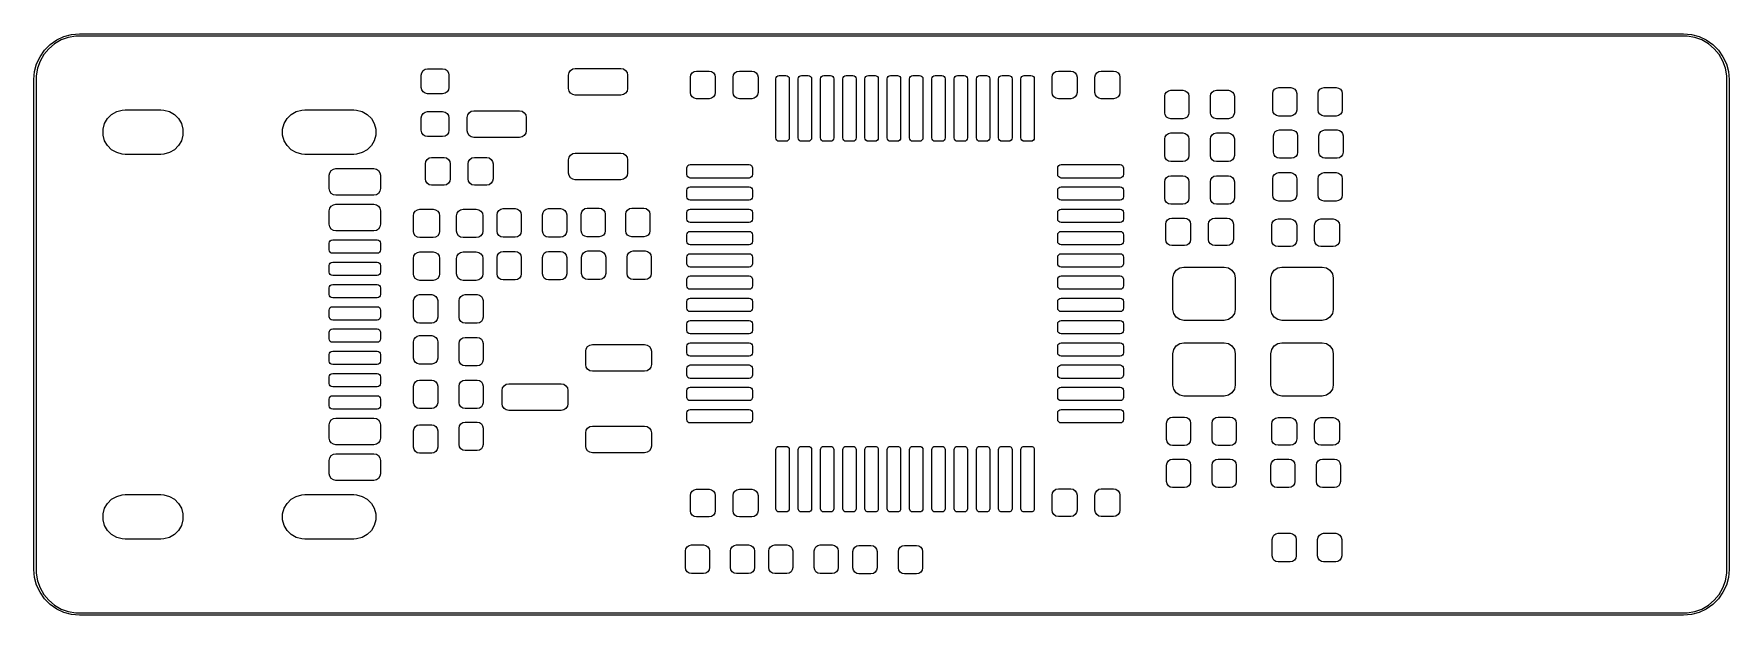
# Model space of a CAD drawing. Extents: x -0.75 to 0.75, y -0.26 to 0.26.
import ezdxf

# ---------------------------------------------------------------- set-up
doc = ezdxf.new("R2010")
doc.units = 0
doc.header["$MEASUREMENT"] = 0
doc.layers.add('BLACK', color=7, linetype='CONTINUOUS')

msp = doc.modelspace()

# ---------------------------------------------------------------- linework, layer by layer
at = {"layer": 'BLACK', "linetype": 'CONTINUOUS'}
for p, q in [((-0.7225, 0.2545), (-0.7157, 0.2563)), ((-0.712, 0.2549), (-0.7186, 0.2538)), ((-0.7157, 0.2563), (-0.7087, 0.2569)), ((-0.7087, 0.2549), (-0.712, 0.2549)), ((-0.7087, 0.2569), (0.7087, 0.2569)), ((0.7087, 0.2549), (-0.7087, 0.2549)), ((0.7087, 0.2569), (0.7157, 0.2563)), ((0.712, 0.2549), (0.7087, 0.2549)), ((0.7186, 0.2538), (0.712, 0.2549)), ((0.7157, 0.2563), (0.7225, 0.2545)), ((-0.7436, 0.2367), (-0.7396, 0.2425)), ((-0.7359, 0.2438), (-0.7402, 0.2386)), ((-0.7396, 0.2425), (-0.7346, 0.2474)), ((-0.7308, 0.2481), (-0.7359, 0.2438)), ((-0.7346, 0.2474), (-0.7288, 0.2515)), ((-0.7249, 0.2515), (-0.7308, 0.2481)), ((-0.7288, 0.2515), (-0.7225, 0.2545)), ((-0.7186, 0.2538), (-0.7249, 0.2515)), ((0.7249, 0.2515), (0.7186, 0.2538)), ((0.7225, 0.2545), (0.7288, 0.2515)), ((0.7308, 0.2481), (0.7249, 0.2515)), ((0.7288, 0.2515), (0.7346, 0.2474)), ((0.7359, 0.2438), (0.7308, 0.2481)), ((0.7346, 0.2474), (0.7396, 0.2425)), ((0.7402, 0.2386), (0.7359, 0.2438)), ((0.7396, 0.2425), (0.7436, 0.2367)), ((-0.7484, 0.2235), (-0.7466, 0.2303)), ((-0.7459, 0.2265), (-0.747, 0.2199)), ((-0.7466, 0.2303), (-0.7436, 0.2367)), ((-0.7436, 0.2328), (-0.7459, 0.2265)), ((-0.7402, 0.2386), (-0.7436, 0.2328)), ((-0.4051, 0.2244), (-0.4033, 0.2256)), ((-0.4033, 0.2256), (-0.4012, 0.226)), ((-0.4012, 0.226), (-0.3878, 0.226)), ((-0.3878, 0.226), (-0.3857, 0.2256)), ((-0.3857, 0.2256), (-0.3839, 0.2244)), ((-0.2748, 0.2246), (-0.2729, 0.2259)), ((-0.2729, 0.2259), (-0.2707, 0.2264)), ((-0.2707, 0.2264), (-0.2303, 0.2264)), ((-0.2303, 0.2264), (-0.2281, 0.2259)), ((-0.2281, 0.2259), (-0.2261, 0.2246)), ((0.7436, 0.2328), (0.7402, 0.2386)), ((0.7436, 0.2367), (0.7466, 0.2303)), ((0.7459, 0.2265), (0.7436, 0.2328)), ((0.747, 0.2199), (0.7459, 0.2265)), ((0.7466, 0.2303), (0.7484, 0.2235)), ((-0.749, 0.2165), (-0.7484, 0.2235)), ((-0.749, -0.2165), (-0.749, 0.2165)), ((-0.747, 0.2199), (-0.747, 0.2165)), ((-0.747, 0.2165), (-0.747, -0.2165)), ((-0.4067, 0.2205), (-0.4063, 0.2226)), ((-0.4067, 0.2094), (-0.4067, 0.2205)), ((-0.4063, 0.2226), (-0.4051, 0.2244)), ((-0.3839, 0.2244), (-0.3827, 0.2226)), ((-0.3827, 0.2226), (-0.3823, 0.2205)), ((-0.3823, 0.2205), (-0.3823, 0.2094)), ((-0.2766, 0.2205), (-0.2761, 0.2227)), ((-0.2766, 0.2087), (-0.2766, 0.2205)), ((-0.2761, 0.2227), (-0.2748, 0.2246)), ((-0.2261, 0.2246), (-0.2249, 0.2227)), ((-0.2249, 0.2227), (-0.2244, 0.2205)), ((-0.2244, 0.2205), (-0.2244, 0.2087)), ((-0.1689, 0.2185), (-0.1685, 0.2206)), ((-0.1689, 0.2051), (-0.1689, 0.2185)), ((-0.1685, 0.2206), (-0.1673, 0.2224)), ((-0.1673, 0.2224), (-0.1655, 0.2236)), ((-0.1655, 0.2236), (-0.1634, 0.224)), ((-0.1634, 0.224), (-0.1524, 0.224)), ((-0.1524, 0.224), (-0.1503, 0.2236)), ((-0.1503, 0.2236), (-0.1485, 0.2224)), ((-0.1485, 0.2224), (-0.1473, 0.2206)), ((-0.1473, 0.2206), (-0.1469, 0.2185)), ((-0.1469, 0.2185), (-0.1469, 0.2051)), ((-0.1311, 0.2185), (-0.1307, 0.2206)), ((-0.1311, 0.2051), (-0.1311, 0.2185)), ((-0.1307, 0.2206), (-0.1295, 0.2224)), ((-0.1295, 0.2224), (-0.1277, 0.2236)), ((-0.1277, 0.2236), (-0.1256, 0.224)), ((-0.1256, 0.224), (-0.1146, 0.224)), ((-0.1146, 0.224), (-0.1125, 0.2236)), ((-0.1125, 0.2236), (-0.1107, 0.2224)), ((-0.1107, 0.2224), (-0.1095, 0.2206)), ((-0.1095, 0.2206), (-0.1091, 0.2185)), ((-0.1091, 0.2185), (-0.1091, 0.2051)), ((-0.0933, 0.2171), (-0.0931, 0.2183)), ((-0.0933, 0.165), (-0.0933, 0.2171)), ((-0.0931, 0.2183), (-0.0924, 0.2192)), ((-0.0924, 0.2192), (-0.0915, 0.2199)), ((-0.0915, 0.2199), (-0.0904, 0.2201)), ((-0.0904, 0.2201), (-0.0844, 0.2201)), ((-0.0844, 0.2201), (-0.0833, 0.2199)), ((-0.0833, 0.2199), (-0.0824, 0.2192)), ((-0.0824, 0.2192), (-0.0817, 0.2183)), ((-0.0817, 0.2183), (-0.0815, 0.2171)), ((-0.0815, 0.2171), (-0.0815, 0.165)), ((-0.0736, 0.2171), (-0.0734, 0.2183)), ((-0.0736, 0.165), (-0.0736, 0.2171)), ((-0.0734, 0.2183), (-0.0728, 0.2192)), ((-0.0728, 0.2192), (-0.0718, 0.2199)), ((-0.0718, 0.2199), (-0.0707, 0.2201)), ((-0.0707, 0.2201), (-0.0648, 0.2201)), ((-0.0648, 0.2201), (-0.0636, 0.2199)), ((-0.0636, 0.2199), (-0.0627, 0.2192)), ((-0.0627, 0.2192), (-0.062, 0.2183)), ((-0.062, 0.2183), (-0.0618, 0.2171)), ((-0.0618, 0.2171), (-0.0618, 0.165)), ((-0.0539, 0.2171), (-0.0537, 0.2183)), ((-0.0539, 0.165), (-0.0539, 0.2171)), ((-0.0537, 0.2183), (-0.0531, 0.2192)), ((-0.0531, 0.2192), (-0.0521, 0.2199)), ((-0.0521, 0.2199), (-0.051, 0.2201)), ((-0.051, 0.2201), (-0.0451, 0.2201)), ((-0.0451, 0.2201), (-0.0439, 0.2199)), ((-0.0439, 0.2199), (-0.043, 0.2192)), ((-0.043, 0.2192), (-0.0424, 0.2183)), ((-0.0424, 0.2183), (-0.0421, 0.2171)), ((-0.0421, 0.2171), (-0.0421, 0.165)), ((-0.0343, 0.2171), (-0.034, 0.2183)), ((-0.0343, 0.165), (-0.0343, 0.2171)), ((-0.034, 0.2183), (-0.0334, 0.2192)), ((-0.0334, 0.2192), (-0.0324, 0.2199)), ((-0.0324, 0.2199), (-0.0313, 0.2201)), ((-0.0313, 0.2201), (-0.0254, 0.2201)), ((-0.0254, 0.2201), (-0.0243, 0.2199)), ((-0.0243, 0.2199), (-0.0233, 0.2192)), ((-0.0233, 0.2192), (-0.0227, 0.2183)), ((-0.0227, 0.2183), (-0.0224, 0.2171)), ((-0.0224, 0.2171), (-0.0224, 0.165)), ((-0.0146, 0.2171), (-0.0143, 0.2183)), ((-0.0146, 0.165), (-0.0146, 0.2171)), ((-0.0143, 0.2183), (-0.0137, 0.2192)), ((-0.0137, 0.2192), (-0.0127, 0.2199)), ((-0.0127, 0.2199), (-0.0116, 0.2201)), ((-0.0116, 0.2201), (-0.0057, 0.2201)), ((-0.0057, 0.2201), (-0.0046, 0.2199)), ((-0.0046, 0.2199), (-0.0036, 0.2192)), ((-0.0036, 0.2192), (-0.003, 0.2183)), ((-0.003, 0.2183), (-0.0028, 0.2171)), ((-0.0028, 0.2171), (-0.0028, 0.165)), ((0.0051, 0.2171), (0.0053, 0.2183)), ((0.0051, 0.165), (0.0051, 0.2171)), ((0.0053, 0.2183), (0.006, 0.2192)), ((0.006, 0.2192), (0.0069, 0.2199)), ((0.0069, 0.2199), (0.0081, 0.2201)), ((0.0081, 0.2201), (0.014, 0.2201)), ((0.014, 0.2201), (0.0151, 0.2199)), ((0.0151, 0.2199), (0.0161, 0.2192)), ((0.0161, 0.2192), (0.0167, 0.2183)), ((0.0167, 0.2183), (0.0169, 0.2171)), ((0.0169, 0.2171), (0.0169, 0.165)), ((0.0248, 0.2171), (0.025, 0.2183)), ((0.0248, 0.165), (0.0248, 0.2171)), ((0.025, 0.2183), (0.0257, 0.2192)), ((0.0257, 0.2192), (0.0266, 0.2199)), ((0.0266, 0.2199), (0.0278, 0.2201)), ((0.0278, 0.2201), (0.0337, 0.2201)), ((0.0337, 0.2201), (0.0348, 0.2199)), ((0.0348, 0.2199), (0.0357, 0.2192)), ((0.0357, 0.2192), (0.0364, 0.2183)), ((0.0364, 0.2183), (0.0366, 0.2171)), ((0.0366, 0.2171), (0.0366, 0.165)), ((0.0445, 0.2171), (0.0447, 0.2183)), ((0.0445, 0.165), (0.0445, 0.2171)), ((0.0447, 0.2183), (0.0454, 0.2192)), ((0.0454, 0.2192), (0.0463, 0.2199)), ((0.0463, 0.2199), (0.0474, 0.2201)), ((0.0474, 0.2201), (0.0533, 0.2201)), ((0.0533, 0.2201), (0.0545, 0.2199)), ((0.0545, 0.2199), (0.0554, 0.2192)), ((0.0554, 0.2192), (0.0561, 0.2183)), ((0.0561, 0.2183), (0.0563, 0.2171)), ((0.0563, 0.2171), (0.0563, 0.165)), ((0.0642, 0.2171), (0.0644, 0.2183)), ((0.0642, 0.165), (0.0642, 0.2171)), ((0.0644, 0.2183), (0.065, 0.2192)), ((0.065, 0.2192), (0.066, 0.2199)), ((0.066, 0.2199), (0.0671, 0.2201)), ((0.0671, 0.2201), (0.073, 0.2201)), ((0.073, 0.2201), (0.0742, 0.2199)), ((0.0742, 0.2199), (0.0751, 0.2192)), ((0.0751, 0.2192), (0.0758, 0.2183)), ((0.0758, 0.2183), (0.076, 0.2171)), ((0.076, 0.2171), (0.076, 0.165)), ((0.0839, 0.2171), (0.0841, 0.2183)), ((0.0839, 0.165), (0.0839, 0.2171)), ((0.0841, 0.2183), (0.0847, 0.2192)), ((0.0847, 0.2192), (0.0857, 0.2199)), ((0.0857, 0.2199), (0.0868, 0.2201)), ((0.0868, 0.2201), (0.0927, 0.2201)), ((0.0927, 0.2201), (0.0938, 0.2199)), ((0.0938, 0.2199), (0.0948, 0.2192)), ((0.0948, 0.2192), (0.0954, 0.2183)), ((0.0954, 0.2183), (0.0957, 0.2171)), ((0.0957, 0.2171), (0.0957, 0.165)), ((0.1035, 0.2171), (0.1038, 0.2183)), ((0.1035, 0.165), (0.1035, 0.2171)), ((0.1038, 0.2183), (0.1044, 0.2192)), ((0.1044, 0.2192), (0.1054, 0.2199)), ((0.1054, 0.2199), (0.1065, 0.2201)), ((0.1065, 0.2201), (0.1124, 0.2201)), ((0.1124, 0.2201), (0.1135, 0.2199)), ((0.1135, 0.2199), (0.1145, 0.2192)), ((0.1145, 0.2192), (0.1151, 0.2183)), ((0.1151, 0.2183), (0.1154, 0.2171)), ((0.1154, 0.2171), (0.1154, 0.165)), ((0.1232, 0.2171), (0.1235, 0.2183)), ((0.1232, 0.165), (0.1232, 0.2171)), ((0.1235, 0.2183), (0.1241, 0.2192)), ((0.1241, 0.2192), (0.1251, 0.2199)), ((0.1251, 0.2199), (0.1262, 0.2201)), ((0.1262, 0.2201), (0.1321, 0.2201)), ((0.1321, 0.2201), (0.1332, 0.2199)), ((0.1332, 0.2199), (0.1342, 0.2192)), ((0.1342, 0.2192), (0.1348, 0.2183)), ((0.1348, 0.2183), (0.135, 0.2171)), ((0.135, 0.2171), (0.135, 0.165)), ((0.1508, 0.2185), (0.1512, 0.2206)), ((0.1508, 0.2051), (0.1508, 0.2185)), ((0.1512, 0.2206), (0.1524, 0.2224)), ((0.1524, 0.2224), (0.1542, 0.2236)), ((0.1542, 0.2236), (0.1563, 0.224)), ((0.1563, 0.224), (0.1673, 0.224)), ((0.1673, 0.224), (0.1694, 0.2236)), ((0.1694, 0.2236), (0.1712, 0.2224)), ((0.1712, 0.2224), (0.1724, 0.2206)), ((0.1724, 0.2206), (0.1728, 0.2185)), ((0.1728, 0.2185), (0.1728, 0.2051)), ((0.1886, 0.2185), (0.189, 0.2206)), ((0.1886, 0.2051), (0.1886, 0.2185)), ((0.189, 0.2206), (0.1902, 0.2224)), ((0.1902, 0.2224), (0.192, 0.2236)), ((0.192, 0.2236), (0.1941, 0.224)), ((0.1941, 0.224), (0.2051, 0.224)), ((0.2051, 0.224), (0.2072, 0.2236)), ((0.2072, 0.2236), (0.209, 0.2224)), ((0.209, 0.2224), (0.2102, 0.2206)), ((0.2102, 0.2206), (0.2106, 0.2185)), ((0.2106, 0.2185), (0.2106, 0.2051)), ((0.747, 0.2165), (0.747, 0.2199)), ((0.747, -0.2165), (0.747, 0.2165)), ((0.7484, 0.2235), (0.749, 0.2165)), ((0.749, 0.2165), (0.749, -0.2165)), ((-0.4063, 0.2073), (-0.4067, 0.2094)), ((-0.4051, 0.2056), (-0.4063, 0.2073)), ((-0.4033, 0.2044), (-0.4051, 0.2056)), ((-0.4012, 0.2039), (-0.4033, 0.2044)), ((-0.3878, 0.2039), (-0.4012, 0.2039)), ((-0.3857, 0.2044), (-0.3878, 0.2039)), ((-0.3839, 0.2056), (-0.3857, 0.2044)), ((-0.3827, 0.2073), (-0.3839, 0.2056)), ((-0.3823, 0.2094), (-0.3827, 0.2073)), ((-0.2761, 0.2064), (-0.2766, 0.2087)), ((-0.2748, 0.2045), (-0.2761, 0.2064)), ((-0.2729, 0.2032), (-0.2748, 0.2045)), ((-0.2707, 0.2028), (-0.2729, 0.2032)), ((-0.2303, 0.2028), (-0.2707, 0.2028)), ((-0.2281, 0.2032), (-0.2303, 0.2028)), ((-0.2261, 0.2045), (-0.2281, 0.2032)), ((-0.2249, 0.2064), (-0.2261, 0.2045)), ((-0.2244, 0.2087), (-0.2249, 0.2064)), ((-0.1685, 0.203), (-0.1689, 0.2051)), ((-0.1673, 0.2012), (-0.1685, 0.203)), ((-0.1655, 0.2), (-0.1673, 0.2012)), ((-0.1634, 0.1996), (-0.1655, 0.2)), ((-0.1524, 0.1996), (-0.1634, 0.1996)), ((-0.1503, 0.2), (-0.1524, 0.1996)), ((-0.1485, 0.2012), (-0.1503, 0.2)), ((-0.1473, 0.203), (-0.1485, 0.2012)), ((-0.1469, 0.2051), (-0.1473, 0.203)), ((-0.1307, 0.203), (-0.1311, 0.2051)), ((-0.1295, 0.2012), (-0.1307, 0.203)), ((-0.1277, 0.2), (-0.1295, 0.2012)), ((-0.1256, 0.1996), (-0.1277, 0.2)), ((-0.1146, 0.1996), (-0.1256, 0.1996)), ((-0.1125, 0.2), (-0.1146, 0.1996)), ((-0.1107, 0.2012), (-0.1125, 0.2)), ((-0.1095, 0.203), (-0.1107, 0.2012)), ((-0.1091, 0.2051), (-0.1095, 0.203)), ((0.1512, 0.203), (0.1508, 0.2051)), ((0.1524, 0.2012), (0.1512, 0.203)), ((0.1542, 0.2), (0.1524, 0.2012)), ((0.1563, 0.1996), (0.1542, 0.2)), ((0.1673, 0.1996), (0.1563, 0.1996)), ((0.1694, 0.2), (0.1673, 0.1996)), ((0.1712, 0.2012), (0.1694, 0.2)), ((0.1724, 0.203), (0.1712, 0.2012)), ((0.1728, 0.2051), (0.1724, 0.203)), ((0.189, 0.203), (0.1886, 0.2051)), ((0.1902, 0.2012), (0.189, 0.203)), ((0.192, 0.2), (0.1902, 0.2012)), ((0.1941, 0.1996), (0.192, 0.2)), ((0.2051, 0.1996), (0.1941, 0.1996)), ((0.2072, 0.2), (0.2051, 0.1996)), ((0.209, 0.2012), (0.2072, 0.2)), ((0.2102, 0.203), (0.209, 0.2012)), ((0.2106, 0.2051), (0.2102, 0.203)), ((0.2504, 0.2018), (0.2508, 0.2038)), ((0.2504, 0.1872), (0.2504, 0.2018)), ((0.2508, 0.2038), (0.252, 0.2055)), ((0.252, 0.2055), (0.2537, 0.2067)), ((0.2537, 0.2067), (0.2557, 0.2071)), ((0.2557, 0.2071), (0.2663, 0.2071)), ((0.2663, 0.2071), (0.2684, 0.2067)), ((0.2684, 0.2067), (0.2701, 0.2055)), ((0.2701, 0.2055), (0.2712, 0.2038)), ((0.2712, 0.2038), (0.2717, 0.2018)), ((0.2717, 0.2018), (0.2717, 0.1872)), ((0.2906, 0.2018), (0.291, 0.2038)), ((0.2906, 0.1872), (0.2906, 0.2018)), ((0.291, 0.2038), (0.2921, 0.2055)), ((0.2921, 0.2055), (0.2938, 0.2067)), ((0.2938, 0.2067), (0.2959, 0.2071)), ((0.2959, 0.2071), (0.3065, 0.2071)), ((0.3065, 0.2071), (0.3085, 0.2067)), ((0.3085, 0.2067), (0.3103, 0.2055)), ((0.3103, 0.2055), (0.3114, 0.2038)), ((0.3114, 0.2038), (0.3118, 0.2018)), ((0.3118, 0.2018), (0.3118, 0.1872)), ((0.3457, 0.2041), (0.3461, 0.2062)), ((0.3457, 0.1896), (0.3457, 0.2041)), ((0.3461, 0.2062), (0.3472, 0.2079)), ((0.3472, 0.2079), (0.349, 0.209)), ((0.349, 0.209), (0.351, 0.2094)), ((0.351, 0.2094), (0.3616, 0.2094)), ((0.3616, 0.2094), (0.3636, 0.209)), ((0.3636, 0.209), (0.3654, 0.2079)), ((0.3654, 0.2079), (0.3665, 0.2062)), ((0.3665, 0.2062), (0.3669, 0.2041)), ((0.3669, 0.2041), (0.3669, 0.1896)), ((0.3858, 0.2041), (0.3862, 0.2062)), ((0.3858, 0.1896), (0.3858, 0.2041)), ((0.3862, 0.2062), (0.3874, 0.2079)), ((0.3874, 0.2079), (0.3891, 0.209)), ((0.3891, 0.209), (0.3911, 0.2094)), ((0.3911, 0.2094), (0.4018, 0.2094)), ((0.4018, 0.2094), (0.4038, 0.209)), ((0.4038, 0.209), (0.4055, 0.2079)), ((0.4055, 0.2079), (0.4067, 0.2062)), ((0.4067, 0.2062), (0.4071, 0.2041)), ((0.4071, 0.2041), (0.4071, 0.1896)), ((-0.6865, 0.1776), (-0.6839, 0.1821)), ((-0.6839, 0.1821), (-0.6803, 0.1857)), ((-0.6803, 0.1857), (-0.6758, 0.1883)), ((-0.6758, 0.1883), (-0.6709, 0.1896)), ((-0.6709, 0.1896), (-0.6683, 0.1898)), ((-0.6683, 0.1898), (-0.6368, 0.1898)), ((-0.6368, 0.1898), (-0.6342, 0.1896)), ((-0.6342, 0.1896), (-0.6293, 0.1883)), ((-0.6293, 0.1883), (-0.6248, 0.1857)), ((-0.6248, 0.1857), (-0.6212, 0.1821)), ((-0.6212, 0.1821), (-0.6186, 0.1776)), ((-0.5278, 0.1776), (-0.5253, 0.1821)), ((-0.5253, 0.1821), (-0.5216, 0.1857)), ((-0.5216, 0.1857), (-0.5172, 0.1883)), ((-0.5172, 0.1883), (-0.5122, 0.1896)), ((-0.5122, 0.1896), (-0.5096, 0.1898)), ((-0.5096, 0.1898), (-0.4663, 0.1898)), ((-0.4663, 0.1898), (-0.4638, 0.1896)), ((-0.4638, 0.1896), (-0.4588, 0.1883)), ((-0.4588, 0.1883), (-0.4544, 0.1857)), ((-0.4544, 0.1857), (-0.4507, 0.1821)), ((-0.4507, 0.1821), (-0.4482, 0.1776)), ((-0.4067, 0.1827), (-0.4063, 0.1848)), ((-0.4067, 0.1717), (-0.4067, 0.1827)), ((-0.4063, 0.1848), (-0.4051, 0.1866)), ((-0.4051, 0.1866), (-0.4033, 0.1878)), ((-0.4033, 0.1878), (-0.4012, 0.1882)), ((-0.4012, 0.1882), (-0.3878, 0.1882)), ((-0.3878, 0.1882), (-0.3857, 0.1878)), ((-0.3857, 0.1878), (-0.3839, 0.1866)), ((-0.3839, 0.1866), (-0.3827, 0.1848)), ((-0.3827, 0.1848), (-0.3823, 0.1827)), ((-0.3823, 0.1827), (-0.3823, 0.1717)), ((-0.3661, 0.1831), (-0.3657, 0.1853)), ((-0.3661, 0.1713), (-0.3661, 0.1831)), ((-0.3657, 0.1853), (-0.3644, 0.1872)), ((-0.3644, 0.1872), (-0.3625, 0.1885)), ((-0.3625, 0.1885), (-0.3602, 0.189)), ((-0.3602, 0.189), (-0.3199, 0.189)), ((-0.3199, 0.189), (-0.3176, 0.1885)), ((-0.3176, 0.1885), (-0.3157, 0.1872)), ((-0.3157, 0.1872), (-0.3144, 0.1853)), ((-0.3144, 0.1853), (-0.314, 0.1831)), ((-0.314, 0.1831), (-0.314, 0.1713)), ((0.2508, 0.1852), (0.2504, 0.1872)), ((0.252, 0.1834), (0.2508, 0.1852)), ((0.2537, 0.1823), (0.252, 0.1834)), ((0.2557, 0.1819), (0.2537, 0.1823)), ((0.2663, 0.1819), (0.2557, 0.1819)), ((0.2684, 0.1823), (0.2663, 0.1819)), ((0.2701, 0.1834), (0.2684, 0.1823)), ((0.2712, 0.1852), (0.2701, 0.1834)), ((0.2717, 0.1872), (0.2712, 0.1852)), ((0.291, 0.1852), (0.2906, 0.1872)), ((0.2921, 0.1834), (0.291, 0.1852)), ((0.2938, 0.1823), (0.2921, 0.1834)), ((0.2959, 0.1819), (0.2938, 0.1823)), ((0.3065, 0.1819), (0.2959, 0.1819)), ((0.3085, 0.1823), (0.3065, 0.1819)), ((0.3103, 0.1834), (0.3085, 0.1823)), ((0.3114, 0.1852), (0.3103, 0.1834)), ((0.3118, 0.1872), (0.3114, 0.1852)), ((0.3461, 0.1875), (0.3457, 0.1896)), ((0.3472, 0.1858), (0.3461, 0.1875)), ((0.349, 0.1847), (0.3472, 0.1858)), ((0.351, 0.1843), (0.349, 0.1847)), ((0.3616, 0.1843), (0.351, 0.1843)), ((0.3636, 0.1847), (0.3616, 0.1843)), ((0.3654, 0.1858), (0.3636, 0.1847)), ((0.3665, 0.1875), (0.3654, 0.1858)), ((0.3669, 0.1896), (0.3665, 0.1875)), ((0.3862, 0.1875), (0.3858, 0.1896)), ((0.3874, 0.1858), (0.3862, 0.1875)), ((0.3891, 0.1847), (0.3874, 0.1858)), ((0.3911, 0.1843), (0.3891, 0.1847)), ((0.4018, 0.1843), (0.3911, 0.1843)), ((0.4038, 0.1847), (0.4018, 0.1843)), ((0.4055, 0.1858), (0.4038, 0.1847)), ((0.4067, 0.1875), (0.4055, 0.1858)), ((0.4071, 0.1896), (0.4067, 0.1875)), ((-0.6878, 0.1726), (-0.6865, 0.1776)), ((-0.6878, 0.1675), (-0.6878, 0.1726)), ((-0.6865, 0.1625), (-0.6878, 0.1675)), ((-0.6186, 0.1776), (-0.6173, 0.1726)), ((-0.6173, 0.1675), (-0.6186, 0.1625)), ((-0.6173, 0.1726), (-0.6173, 0.1675)), ((-0.5292, 0.1726), (-0.5278, 0.1776)), ((-0.5292, 0.1675), (-0.5292, 0.1726)), ((-0.5278, 0.1625), (-0.5292, 0.1675)), ((-0.4482, 0.1776), (-0.4468, 0.1726)), ((-0.4468, 0.1675), (-0.4482, 0.1625)), ((-0.4468, 0.1726), (-0.4468, 0.1675)), ((-0.4063, 0.1695), (-0.4067, 0.1717)), ((-0.4051, 0.1678), (-0.4063, 0.1695)), ((-0.4033, 0.1666), (-0.4051, 0.1678)), ((-0.4012, 0.1661), (-0.4033, 0.1666)), ((-0.3878, 0.1661), (-0.4012, 0.1661)), ((-0.3857, 0.1666), (-0.3878, 0.1661)), ((-0.3839, 0.1678), (-0.3857, 0.1666)), ((-0.3827, 0.1695), (-0.3839, 0.1678)), ((-0.3823, 0.1717), (-0.3827, 0.1695)), ((-0.3657, 0.169), (-0.3661, 0.1713)), ((-0.3644, 0.1671), (-0.3657, 0.169)), ((-0.3625, 0.1658), (-0.3644, 0.1671)), ((-0.3602, 0.1654), (-0.3625, 0.1658)), ((-0.3199, 0.1654), (-0.3602, 0.1654)), ((-0.3176, 0.1658), (-0.3199, 0.1654)), ((-0.3157, 0.1671), (-0.3176, 0.1658)), ((-0.3144, 0.169), (-0.3157, 0.1671)), ((-0.314, 0.1713), (-0.3144, 0.169)), ((-0.0931, 0.1638), (-0.0933, 0.165)), ((-0.0815, 0.165), (-0.0817, 0.1638)), ((-0.0734, 0.1638), (-0.0736, 0.165)), ((-0.0618, 0.165), (-0.062, 0.1638)), ((-0.0537, 0.1638), (-0.0539, 0.165)), ((-0.0421, 0.165), (-0.0424, 0.1638)), ((-0.034, 0.1638), (-0.0343, 0.165)), ((-0.0224, 0.165), (-0.0227, 0.1638)), ((-0.0143, 0.1638), (-0.0146, 0.165)), ((-0.0028, 0.165), (-0.003, 0.1638)), ((0.0053, 0.1638), (0.0051, 0.165)), ((0.0169, 0.165), (0.0167, 0.1638)), ((0.025, 0.1638), (0.0248, 0.165)), ((0.0366, 0.165), (0.0364, 0.1638)), ((0.0447, 0.1638), (0.0445, 0.165)), ((0.0563, 0.165), (0.0561, 0.1638)), ((0.0644, 0.1638), (0.0642, 0.165)), ((0.076, 0.165), (0.0758, 0.1638)), ((0.0841, 0.1638), (0.0839, 0.165)), ((0.0957, 0.165), (0.0954, 0.1638)), ((0.1038, 0.1638), (0.1035, 0.165)), ((0.1154, 0.165), (0.1151, 0.1638)), ((0.1235, 0.1638), (0.1232, 0.165)), ((0.135, 0.165), (0.1348, 0.1638)), ((0.2504, 0.164), (0.2508, 0.166)), ((0.2508, 0.166), (0.252, 0.1677)), ((0.252, 0.1677), (0.2537, 0.1689)), ((0.2537, 0.1689), (0.2557, 0.1693)), ((0.2557, 0.1693), (0.2663, 0.1693)), ((0.2663, 0.1693), (0.2684, 0.1689)), ((0.2684, 0.1689), (0.2701, 0.1677)), ((0.2701, 0.1677), (0.2712, 0.166)), ((0.2712, 0.166), (0.2717, 0.164)), ((0.2906, 0.164), (0.291, 0.166)), ((0.291, 0.166), (0.2921, 0.1677)), ((0.2921, 0.1677), (0.2938, 0.1689)), ((0.2938, 0.1689), (0.2959, 0.1693)), ((0.2959, 0.1693), (0.3065, 0.1693)), ((0.3065, 0.1693), (0.3085, 0.1689)), ((0.3085, 0.1689), (0.3103, 0.1677)), ((0.3103, 0.1677), (0.3114, 0.166)), ((0.3114, 0.166), (0.3118, 0.164)), ((0.3465, 0.1667), (0.3469, 0.1688)), ((0.3465, 0.1522), (0.3465, 0.1667)), ((0.3469, 0.1688), (0.348, 0.1705)), ((0.348, 0.1705), (0.3497, 0.1716)), ((0.3497, 0.1716), (0.3518, 0.172)), ((0.3518, 0.172), (0.3624, 0.172)), ((0.3624, 0.172), (0.3644, 0.1716)), ((0.3644, 0.1716), (0.3662, 0.1705)), ((0.3662, 0.1705), (0.3673, 0.1688)), ((0.3673, 0.1688), (0.3677, 0.1667)), ((0.3677, 0.1667), (0.3677, 0.1522)), ((0.3866, 0.1667), (0.387, 0.1688)), ((0.3866, 0.1522), (0.3866, 0.1667)), ((0.387, 0.1688), (0.3882, 0.1705)), ((0.3882, 0.1705), (0.3899, 0.1716)), ((0.3899, 0.1716), (0.3919, 0.172)), ((0.3919, 0.172), (0.4026, 0.172)), ((0.4026, 0.172), (0.4046, 0.1716)), ((0.4046, 0.1716), (0.4063, 0.1705)), ((0.4063, 0.1705), (0.4075, 0.1688)), ((0.4075, 0.1688), (0.4079, 0.1667)), ((0.4079, 0.1667), (0.4079, 0.1522)), ((-0.6839, 0.1581), (-0.6865, 0.1625)), ((-0.6803, 0.1545), (-0.6839, 0.1581)), ((-0.6758, 0.1519), (-0.6803, 0.1545)), ((-0.6709, 0.1506), (-0.6758, 0.1519)), ((-0.6683, 0.1504), (-0.6709, 0.1506)), ((-0.6368, 0.1504), (-0.6683, 0.1504)), ((-0.6342, 0.1506), (-0.6368, 0.1504)), ((-0.6293, 0.1519), (-0.6342, 0.1506)), ((-0.6248, 0.1545), (-0.6293, 0.1519)), ((-0.6212, 0.1581), (-0.6248, 0.1545)), ((-0.6186, 0.1625), (-0.6212, 0.1581)), ((-0.5253, 0.1581), (-0.5278, 0.1625)), ((-0.5216, 0.1545), (-0.5253, 0.1581)), ((-0.5172, 0.1519), (-0.5216, 0.1545)), ((-0.5122, 0.1506), (-0.5172, 0.1519)), ((-0.5096, 0.1504), (-0.5122, 0.1506)), ((-0.4663, 0.1504), (-0.5096, 0.1504)), ((-0.4638, 0.1506), (-0.4663, 0.1504)), ((-0.4588, 0.1519), (-0.4638, 0.1506)), ((-0.4544, 0.1545), (-0.4588, 0.1519)), ((-0.4507, 0.1581), (-0.4544, 0.1545)), ((-0.4482, 0.1625), (-0.4507, 0.1581)), ((-0.2761, 0.1479), (-0.2748, 0.1498)), ((-0.2748, 0.1498), (-0.2729, 0.1511)), ((-0.2729, 0.1511), (-0.2707, 0.1516)), ((-0.2707, 0.1516), (-0.2303, 0.1516)), ((-0.2303, 0.1516), (-0.2281, 0.1511)), ((-0.2281, 0.1511), (-0.2261, 0.1498)), ((-0.2261, 0.1498), (-0.2249, 0.1479)), ((-0.0924, 0.1629), (-0.0931, 0.1638)), ((-0.0915, 0.1622), (-0.0924, 0.1629)), ((-0.0904, 0.162), (-0.0915, 0.1622)), ((-0.0844, 0.162), (-0.0904, 0.162)), ((-0.0833, 0.1622), (-0.0844, 0.162)), ((-0.0824, 0.1629), (-0.0833, 0.1622)), ((-0.0817, 0.1638), (-0.0824, 0.1629)), ((-0.0728, 0.1629), (-0.0734, 0.1638)), ((-0.0718, 0.1622), (-0.0728, 0.1629)), ((-0.0707, 0.162), (-0.0718, 0.1622)), ((-0.0648, 0.162), (-0.0707, 0.162)), ((-0.0636, 0.1622), (-0.0648, 0.162)), ((-0.0627, 0.1629), (-0.0636, 0.1622)), ((-0.062, 0.1638), (-0.0627, 0.1629)), ((-0.0531, 0.1629), (-0.0537, 0.1638)), ((-0.0521, 0.1622), (-0.0531, 0.1629)), ((-0.051, 0.162), (-0.0521, 0.1622)), ((-0.0451, 0.162), (-0.051, 0.162)), ((-0.0439, 0.1622), (-0.0451, 0.162)), ((-0.043, 0.1629), (-0.0439, 0.1622)), ((-0.0424, 0.1638), (-0.043, 0.1629)), ((-0.0334, 0.1629), (-0.034, 0.1638)), ((-0.0324, 0.1622), (-0.0334, 0.1629)), ((-0.0313, 0.162), (-0.0324, 0.1622)), ((-0.0254, 0.162), (-0.0313, 0.162)), ((-0.0243, 0.1622), (-0.0254, 0.162)), ((-0.0233, 0.1629), (-0.0243, 0.1622)), ((-0.0227, 0.1638), (-0.0233, 0.1629)), ((-0.0137, 0.1629), (-0.0143, 0.1638)), ((-0.0127, 0.1622), (-0.0137, 0.1629)), ((-0.0116, 0.162), (-0.0127, 0.1622)), ((-0.0057, 0.162), (-0.0116, 0.162)), ((-0.0046, 0.1622), (-0.0057, 0.162)), ((-0.0036, 0.1629), (-0.0046, 0.1622)), ((-0.003, 0.1638), (-0.0036, 0.1629)), ((0.006, 0.1629), (0.0053, 0.1638)), ((0.0069, 0.1622), (0.006, 0.1629)), ((0.0081, 0.162), (0.0069, 0.1622)), ((0.014, 0.162), (0.0081, 0.162)), ((0.0151, 0.1622), (0.014, 0.162)), ((0.0161, 0.1629), (0.0151, 0.1622)), ((0.0167, 0.1638), (0.0161, 0.1629)), ((0.0257, 0.1629), (0.025, 0.1638)), ((0.0266, 0.1622), (0.0257, 0.1629)), ((0.0278, 0.162), (0.0266, 0.1622)), ((0.0337, 0.162), (0.0278, 0.162)), ((0.0348, 0.1622), (0.0337, 0.162)), ((0.0357, 0.1629), (0.0348, 0.1622)), ((0.0364, 0.1638), (0.0357, 0.1629)), ((0.0454, 0.1629), (0.0447, 0.1638)), ((0.0463, 0.1622), (0.0454, 0.1629)), ((0.0474, 0.162), (0.0463, 0.1622)), ((0.0533, 0.162), (0.0474, 0.162)), ((0.0545, 0.1622), (0.0533, 0.162)), ((0.0554, 0.1629), (0.0545, 0.1622)), ((0.0561, 0.1638), (0.0554, 0.1629)), ((0.065, 0.1629), (0.0644, 0.1638)), ((0.066, 0.1622), (0.065, 0.1629)), ((0.0671, 0.162), (0.066, 0.1622)), ((0.073, 0.162), (0.0671, 0.162)), ((0.0742, 0.1622), (0.073, 0.162)), ((0.0751, 0.1629), (0.0742, 0.1622)), ((0.0758, 0.1638), (0.0751, 0.1629)), ((0.0847, 0.1629), (0.0841, 0.1638)), ((0.0857, 0.1622), (0.0847, 0.1629)), ((0.0868, 0.162), (0.0857, 0.1622)), ((0.0927, 0.162), (0.0868, 0.162)), ((0.0938, 0.1622), (0.0927, 0.162)), ((0.0948, 0.1629), (0.0938, 0.1622)), ((0.0954, 0.1638), (0.0948, 0.1629)), ((0.1044, 0.1629), (0.1038, 0.1638)), ((0.1054, 0.1622), (0.1044, 0.1629)), ((0.1065, 0.162), (0.1054, 0.1622)), ((0.1124, 0.162), (0.1065, 0.162)), ((0.1135, 0.1622), (0.1124, 0.162)), ((0.1145, 0.1629), (0.1135, 0.1622)), ((0.1151, 0.1638), (0.1145, 0.1629)), ((0.1241, 0.1629), (0.1235, 0.1638)), ((0.1251, 0.1622), (0.1241, 0.1629)), ((0.1262, 0.162), (0.1251, 0.1622)), ((0.1321, 0.162), (0.1262, 0.162)), ((0.1332, 0.1622), (0.1321, 0.162)), ((0.1342, 0.1629), (0.1332, 0.1622)), ((0.1348, 0.1638), (0.1342, 0.1629)), ((0.2504, 0.1494), (0.2504, 0.164)), ((0.2717, 0.164), (0.2717, 0.1494)), ((0.2906, 0.1494), (0.2906, 0.164)), ((0.3118, 0.164), (0.3118, 0.1494)), ((0.3469, 0.1501), (0.3465, 0.1522)), ((0.348, 0.1484), (0.3469, 0.1501)), ((0.3673, 0.1501), (0.3662, 0.1484)), ((0.3677, 0.1522), (0.3673, 0.1501)), ((0.387, 0.1501), (0.3866, 0.1522)), ((0.3882, 0.1484), (0.387, 0.1501)), ((0.4075, 0.1501), (0.4063, 0.1484)), ((0.4079, 0.1522), (0.4075, 0.1501)), ((-0.4875, 0.1341), (-0.4863, 0.1361)), ((-0.4863, 0.1361), (-0.4843, 0.1373)), ((-0.4843, 0.1373), (-0.4821, 0.1378)), ((-0.4821, 0.1378), (-0.4486, 0.1378)), ((-0.4486, 0.1378), (-0.4464, 0.1373)), ((-0.4464, 0.1373), (-0.4444, 0.1361)), ((-0.4444, 0.1361), (-0.4432, 0.1341)), ((-0.4031, 0.1421), (-0.4027, 0.1442)), ((-0.4031, 0.1287), (-0.4031, 0.1421)), ((-0.4027, 0.1442), (-0.4015, 0.146)), ((-0.4015, 0.146), (-0.3997, 0.1472)), ((-0.3997, 0.1472), (-0.3976, 0.1476)), ((-0.3976, 0.1476), (-0.3866, 0.1476)), ((-0.3866, 0.1476), (-0.3845, 0.1472)), ((-0.3845, 0.1472), (-0.3827, 0.146)), ((-0.3827, 0.146), (-0.3815, 0.1442)), ((-0.3815, 0.1442), (-0.3811, 0.1421)), ((-0.3811, 0.1421), (-0.3811, 0.1287)), ((-0.3654, 0.1421), (-0.3649, 0.1442)), ((-0.3654, 0.1287), (-0.3654, 0.1421)), ((-0.3649, 0.1442), (-0.3637, 0.146)), ((-0.3637, 0.146), (-0.362, 0.1472)), ((-0.362, 0.1472), (-0.3598, 0.1476)), ((-0.3598, 0.1476), (-0.3488, 0.1476)), ((-0.3488, 0.1476), (-0.3467, 0.1472)), ((-0.3467, 0.1472), (-0.3449, 0.146)), ((-0.3449, 0.146), (-0.3437, 0.1442)), ((-0.3437, 0.1442), (-0.3433, 0.1421)), ((-0.3433, 0.1421), (-0.3433, 0.1287)), ((-0.2766, 0.1457), (-0.2761, 0.1479)), ((-0.2766, 0.1339), (-0.2766, 0.1457)), ((-0.2249, 0.1479), (-0.2244, 0.1457)), ((-0.2244, 0.1457), (-0.2244, 0.1339)), ((-0.172, 0.1384), (-0.1718, 0.1395)), ((-0.172, 0.1325), (-0.172, 0.1384)), ((-0.1718, 0.1395), (-0.1712, 0.1405)), ((-0.1712, 0.1405), (-0.1702, 0.1411)), ((-0.1702, 0.1411), (-0.1691, 0.1413)), ((-0.1691, 0.1413), (-0.1169, 0.1413)), ((-0.1169, 0.1413), (-0.1158, 0.1411)), ((-0.1158, 0.1411), (-0.1148, 0.1405)), ((-0.1148, 0.1405), (-0.1142, 0.1395)), ((-0.1142, 0.1395), (-0.114, 0.1384)), ((-0.114, 0.1384), (-0.114, 0.1325)), ((0.1557, 0.1384), (0.1559, 0.1395)), ((0.1557, 0.1325), (0.1557, 0.1384)), ((0.1559, 0.1395), (0.1566, 0.1405)), ((0.1566, 0.1405), (0.1575, 0.1411)), ((0.1575, 0.1411), (0.1587, 0.1413)), ((0.1587, 0.1413), (0.2108, 0.1413)), ((0.2108, 0.1413), (0.212, 0.1411)), ((0.212, 0.1411), (0.2129, 0.1405)), ((0.2129, 0.1405), (0.2136, 0.1395)), ((0.2136, 0.1395), (0.2138, 0.1384)), ((0.2138, 0.1384), (0.2138, 0.1325)), ((0.2508, 0.1474), (0.2504, 0.1494)), ((0.252, 0.1457), (0.2508, 0.1474)), ((0.2537, 0.1445), (0.252, 0.1457)), ((0.2557, 0.1441), (0.2537, 0.1445)), ((0.2663, 0.1441), (0.2557, 0.1441)), ((0.2684, 0.1445), (0.2663, 0.1441)), ((0.2701, 0.1457), (0.2684, 0.1445)), ((0.2712, 0.1474), (0.2701, 0.1457)), ((0.2717, 0.1494), (0.2712, 0.1474)), ((0.291, 0.1474), (0.2906, 0.1494)), ((0.2921, 0.1457), (0.291, 0.1474)), ((0.2938, 0.1445), (0.2921, 0.1457)), ((0.2959, 0.1441), (0.2938, 0.1445)), ((0.3065, 0.1441), (0.2959, 0.1441)), ((0.3085, 0.1445), (0.3065, 0.1441)), ((0.3103, 0.1457), (0.3085, 0.1445)), ((0.3114, 0.1474), (0.3103, 0.1457)), ((0.3118, 0.1494), (0.3114, 0.1474)), ((0.3497, 0.1473), (0.348, 0.1484)), ((0.3518, 0.1469), (0.3497, 0.1473)), ((0.3624, 0.1469), (0.3518, 0.1469)), ((0.3644, 0.1473), (0.3624, 0.1469)), ((0.3662, 0.1484), (0.3644, 0.1473)), ((0.3899, 0.1473), (0.3882, 0.1484)), ((0.3919, 0.1469), (0.3899, 0.1473)), ((0.4026, 0.1469), (0.3919, 0.1469)), ((0.4046, 0.1473), (0.4026, 0.1469)), ((0.4063, 0.1484), (0.4046, 0.1473)), ((-0.488, 0.1319), (-0.4875, 0.1341)), ((-0.488, 0.1201), (-0.488, 0.1319)), ((-0.4875, 0.1178), (-0.488, 0.1201)), ((-0.4432, 0.1341), (-0.4427, 0.1319)), ((-0.4427, 0.1201), (-0.4432, 0.1178)), ((-0.4427, 0.1319), (-0.4427, 0.1201)), ((-0.4027, 0.1266), (-0.4031, 0.1287)), ((-0.4015, 0.1248), (-0.4027, 0.1266)), ((-0.3997, 0.1236), (-0.4015, 0.1248)), ((-0.3976, 0.1232), (-0.3997, 0.1236)), ((-0.3866, 0.1232), (-0.3976, 0.1232)), ((-0.3845, 0.1236), (-0.3866, 0.1232)), ((-0.3827, 0.1248), (-0.3845, 0.1236)), ((-0.3815, 0.1266), (-0.3827, 0.1248)), ((-0.3811, 0.1287), (-0.3815, 0.1266)), ((-0.3649, 0.1266), (-0.3654, 0.1287)), ((-0.3637, 0.1248), (-0.3649, 0.1266)), ((-0.362, 0.1236), (-0.3637, 0.1248)), ((-0.3598, 0.1232), (-0.362, 0.1236)), ((-0.3488, 0.1232), (-0.3598, 0.1232)), ((-0.3467, 0.1236), (-0.3488, 0.1232)), ((-0.3449, 0.1248), (-0.3467, 0.1236)), ((-0.3437, 0.1266), (-0.3449, 0.1248)), ((-0.3433, 0.1287), (-0.3437, 0.1266)), ((-0.2761, 0.1316), (-0.2766, 0.1339)), ((-0.2748, 0.1297), (-0.2761, 0.1316)), ((-0.2729, 0.1284), (-0.2748, 0.1297)), ((-0.2707, 0.128), (-0.2729, 0.1284)), ((-0.2303, 0.128), (-0.2707, 0.128)), ((-0.2281, 0.1284), (-0.2303, 0.128)), ((-0.2261, 0.1297), (-0.2281, 0.1284)), ((-0.2249, 0.1316), (-0.2261, 0.1297)), ((-0.2244, 0.1339), (-0.2249, 0.1316)), ((-0.1718, 0.1314), (-0.172, 0.1325)), ((-0.1712, 0.1304), (-0.1718, 0.1314)), ((-0.1718, 0.1198), (-0.1712, 0.1208)), ((-0.1702, 0.1298), (-0.1712, 0.1304)), ((-0.1712, 0.1208), (-0.1702, 0.1214)), ((-0.1691, 0.1295), (-0.1702, 0.1298)), ((-0.1702, 0.1214), (-0.1691, 0.1217)), ((-0.1169, 0.1295), (-0.1691, 0.1295)), ((-0.1691, 0.1217), (-0.1169, 0.1217)), ((-0.1158, 0.1298), (-0.1169, 0.1295)), ((-0.1169, 0.1217), (-0.1158, 0.1214)), ((-0.1148, 0.1304), (-0.1158, 0.1298)), ((-0.1158, 0.1214), (-0.1148, 0.1208)), ((-0.1142, 0.1314), (-0.1148, 0.1304)), ((-0.1148, 0.1208), (-0.1142, 0.1198)), ((-0.114, 0.1325), (-0.1142, 0.1314)), ((0.1559, 0.1314), (0.1557, 0.1325)), ((0.1566, 0.1304), (0.1559, 0.1314)), ((0.1559, 0.1198), (0.1566, 0.1208)), ((0.1575, 0.1298), (0.1566, 0.1304)), ((0.1566, 0.1208), (0.1575, 0.1214)), ((0.1587, 0.1295), (0.1575, 0.1298)), ((0.1575, 0.1214), (0.1587, 0.1217)), ((0.2108, 0.1295), (0.1587, 0.1295)), ((0.1587, 0.1217), (0.2108, 0.1217)), ((0.212, 0.1298), (0.2108, 0.1295)), ((0.2108, 0.1217), (0.212, 0.1214)), ((0.2129, 0.1304), (0.212, 0.1298)), ((0.212, 0.1214), (0.2129, 0.1208)), ((0.2136, 0.1314), (0.2129, 0.1304)), ((0.2129, 0.1208), (0.2136, 0.1198)), ((0.2138, 0.1325), (0.2136, 0.1314)), ((0.2504, 0.1262), (0.2508, 0.1282)), ((0.2504, 0.1116), (0.2504, 0.1262)), ((0.2508, 0.1282), (0.252, 0.1299)), ((0.252, 0.1299), (0.2537, 0.1311)), ((0.2537, 0.1311), (0.2557, 0.1315)), ((0.2557, 0.1315), (0.2663, 0.1315)), ((0.2663, 0.1315), (0.2684, 0.1311)), ((0.2684, 0.1311), (0.2701, 0.1299)), ((0.2701, 0.1299), (0.2712, 0.1282)), ((0.2712, 0.1282), (0.2717, 0.1262)), ((0.2717, 0.1262), (0.2717, 0.1116)), ((0.2906, 0.1262), (0.291, 0.1282)), ((0.2906, 0.1116), (0.2906, 0.1262)), ((0.291, 0.1282), (0.2921, 0.1299)), ((0.2921, 0.1299), (0.2938, 0.1311)), ((0.2938, 0.1311), (0.2959, 0.1315)), ((0.2959, 0.1315), (0.3065, 0.1315)), ((0.3065, 0.1315), (0.3085, 0.1311)), ((0.3085, 0.1311), (0.3103, 0.1299)), ((0.3103, 0.1299), (0.3114, 0.1282)), ((0.3114, 0.1282), (0.3118, 0.1262)), ((0.3118, 0.1262), (0.3118, 0.1116)), ((0.3457, 0.1289), (0.3461, 0.131)), ((0.3457, 0.1144), (0.3457, 0.1289)), ((0.3461, 0.131), (0.3472, 0.1327)), ((0.3472, 0.1327), (0.349, 0.1338)), ((0.349, 0.1338), (0.351, 0.1343)), ((0.351, 0.1343), (0.3616, 0.1343)), ((0.3616, 0.1343), (0.3636, 0.1338)), ((0.3636, 0.1338), (0.3654, 0.1327)), ((0.3654, 0.1327), (0.3665, 0.131)), ((0.3665, 0.131), (0.3669, 0.1289)), ((0.3669, 0.1289), (0.3669, 0.1144)), ((0.3858, 0.1289), (0.3862, 0.131)), ((0.3858, 0.1144), (0.3858, 0.1289)), ((0.3862, 0.131), (0.3874, 0.1327)), ((0.3874, 0.1327), (0.3891, 0.1338)), ((0.3891, 0.1338), (0.3911, 0.1343)), ((0.3911, 0.1343), (0.4018, 0.1343)), ((0.4018, 0.1343), (0.4038, 0.1338)), ((0.4038, 0.1338), (0.4055, 0.1327)), ((0.4055, 0.1327), (0.4067, 0.131)), ((0.4067, 0.131), (0.4071, 0.1289)), ((0.4071, 0.1289), (0.4071, 0.1144)), ((-0.4863, 0.1159), (-0.4875, 0.1178)), ((-0.4843, 0.1146), (-0.4863, 0.1159)), ((-0.4863, 0.1046), (-0.4843, 0.1058)), ((-0.4821, 0.1142), (-0.4843, 0.1146)), ((-0.4843, 0.1058), (-0.4821, 0.1063)), ((-0.4486, 0.1142), (-0.4821, 0.1142)), ((-0.4821, 0.1063), (-0.4486, 0.1063)), ((-0.4464, 0.1146), (-0.4486, 0.1142)), ((-0.4486, 0.1063), (-0.4464, 0.1058)), ((-0.4444, 0.1159), (-0.4464, 0.1146)), ((-0.4464, 0.1058), (-0.4444, 0.1046)), ((-0.4432, 0.1178), (-0.4444, 0.1159)), ((-0.172, 0.1187), (-0.1718, 0.1198)), ((-0.172, 0.1128), (-0.172, 0.1187)), ((-0.1718, 0.1117), (-0.172, 0.1128)), ((-0.1712, 0.1107), (-0.1718, 0.1117)), ((-0.1702, 0.1101), (-0.1712, 0.1107)), ((-0.1691, 0.1098), (-0.1702, 0.1101)), ((-0.1169, 0.1098), (-0.1691, 0.1098)), ((-0.1158, 0.1101), (-0.1169, 0.1098)), ((-0.1148, 0.1107), (-0.1158, 0.1101)), ((-0.1142, 0.1117), (-0.1148, 0.1107)), ((-0.1142, 0.1198), (-0.114, 0.1187)), ((-0.114, 0.1128), (-0.1142, 0.1117)), ((-0.114, 0.1187), (-0.114, 0.1128)), ((0.1557, 0.1187), (0.1559, 0.1198)), ((0.1557, 0.1128), (0.1557, 0.1187)), ((0.1559, 0.1117), (0.1557, 0.1128)), ((0.1566, 0.1107), (0.1559, 0.1117)), ((0.1575, 0.1101), (0.1566, 0.1107)), ((0.1587, 0.1098), (0.1575, 0.1101)), ((0.2108, 0.1098), (0.1587, 0.1098)), ((0.212, 0.1101), (0.2108, 0.1098)), ((0.2129, 0.1107), (0.212, 0.1101)), ((0.2136, 0.1117), (0.2129, 0.1107)), ((0.2136, 0.1198), (0.2138, 0.1187)), ((0.2138, 0.1128), (0.2136, 0.1117)), ((0.2138, 0.1187), (0.2138, 0.1128)), ((0.2508, 0.1096), (0.2504, 0.1116)), ((0.252, 0.1079), (0.2508, 0.1096)), ((0.2537, 0.1067), (0.252, 0.1079)), ((0.2557, 0.1063), (0.2537, 0.1067)), ((0.2663, 0.1063), (0.2557, 0.1063)), ((0.2684, 0.1067), (0.2663, 0.1063)), ((0.2701, 0.1079), (0.2684, 0.1067)), ((0.2712, 0.1096), (0.2701, 0.1079)), ((0.2717, 0.1116), (0.2712, 0.1096)), ((0.291, 0.1096), (0.2906, 0.1116)), ((0.2921, 0.1079), (0.291, 0.1096)), ((0.2938, 0.1067), (0.2921, 0.1079)), ((0.2959, 0.1063), (0.2938, 0.1067)), ((0.3065, 0.1063), (0.2959, 0.1063)), ((0.3085, 0.1067), (0.3065, 0.1063)), ((0.3103, 0.1079), (0.3085, 0.1067)), ((0.3114, 0.1096), (0.3103, 0.1079)), ((0.3118, 0.1116), (0.3114, 0.1096)), ((0.3461, 0.1123), (0.3457, 0.1144)), ((0.3472, 0.1106), (0.3461, 0.1123)), ((0.349, 0.1095), (0.3472, 0.1106)), ((0.351, 0.1091), (0.349, 0.1095)), ((0.3616, 0.1091), (0.351, 0.1091)), ((0.3636, 0.1095), (0.3616, 0.1091)), ((0.3654, 0.1106), (0.3636, 0.1095)), ((0.3665, 0.1123), (0.3654, 0.1106)), ((0.3669, 0.1144), (0.3665, 0.1123)), ((0.3862, 0.1123), (0.3858, 0.1144)), ((0.3874, 0.1106), (0.3862, 0.1123)), ((0.3891, 0.1095), (0.3874, 0.1106)), ((0.3911, 0.1091), (0.3891, 0.1095)), ((0.4018, 0.1091), (0.3911, 0.1091)), ((0.4038, 0.1095), (0.4018, 0.1091)), ((0.4055, 0.1106), (0.4038, 0.1095)), ((0.4067, 0.1123), (0.4055, 0.1106)), ((0.4071, 0.1144), (0.4067, 0.1123)), ((-0.488, 0.1004), (-0.4875, 0.1027)), ((-0.488, 0.0886), (-0.488, 0.1004)), ((-0.4875, 0.1027), (-0.4863, 0.1046)), ((-0.4444, 0.1046), (-0.4432, 0.1027)), ((-0.4432, 0.1027), (-0.4427, 0.1004)), ((-0.4427, 0.1004), (-0.4427, 0.0886)), ((-0.4137, 0.0962), (-0.4132, 0.0984)), ((-0.4137, 0.0826), (-0.4137, 0.0962)), ((-0.4132, 0.0984), (-0.412, 0.1003)), ((-0.412, 0.1003), (-0.4101, 0.1015)), ((-0.4101, 0.1015), (-0.4079, 0.102)), ((-0.4079, 0.102), (-0.3963, 0.102)), ((-0.3963, 0.102), (-0.394, 0.1015)), ((-0.394, 0.1015), (-0.3922, 0.1003)), ((-0.3922, 0.1003), (-0.3909, 0.0984)), ((-0.3909, 0.0984), (-0.3905, 0.0962)), ((-0.3905, 0.0962), (-0.3905, 0.0826)), ((-0.3755, 0.0962), (-0.3751, 0.0984)), ((-0.3755, 0.0826), (-0.3755, 0.0962)), ((-0.3751, 0.0984), (-0.3738, 0.1003)), ((-0.3738, 0.1003), (-0.3719, 0.1015)), ((-0.3719, 0.1015), (-0.3697, 0.102)), ((-0.3697, 0.102), (-0.3581, 0.102)), ((-0.3581, 0.102), (-0.3558, 0.1015)), ((-0.3558, 0.1015), (-0.354, 0.1003)), ((-0.354, 0.1003), (-0.3527, 0.0984)), ((-0.3527, 0.0984), (-0.3523, 0.0962)), ((-0.3523, 0.0962), (-0.3523, 0.0826)), ((-0.3397, 0.097), (-0.3393, 0.0991)), ((-0.3397, 0.0825), (-0.3397, 0.097)), ((-0.3393, 0.0991), (-0.3381, 0.1008)), ((-0.3381, 0.1008), (-0.3364, 0.102)), ((-0.3364, 0.102), (-0.3344, 0.1024)), ((-0.3344, 0.1024), (-0.3237, 0.1024)), ((-0.3237, 0.1024), (-0.3217, 0.102)), ((-0.3217, 0.102), (-0.32, 0.1008)), ((-0.32, 0.1008), (-0.3188, 0.0991)), ((-0.3188, 0.0991), (-0.3184, 0.097)), ((-0.3184, 0.097), (-0.3184, 0.0825)), ((-0.2995, 0.097), (-0.2991, 0.0991)), ((-0.2995, 0.0825), (-0.2995, 0.097)), ((-0.2991, 0.0991), (-0.298, 0.1008)), ((-0.298, 0.1008), (-0.2962, 0.102)), ((-0.2962, 0.102), (-0.2942, 0.1024)), ((-0.2942, 0.1024), (-0.2836, 0.1024)), ((-0.2836, 0.1024), (-0.2815, 0.102)), ((-0.2815, 0.102), (-0.2798, 0.1008)), ((-0.2798, 0.1008), (-0.2787, 0.0991)), ((-0.2787, 0.0991), (-0.2782, 0.097)), ((-0.2782, 0.097), (-0.2782, 0.0825)), ((-0.2654, 0.0974), (-0.2649, 0.0995)), ((-0.2654, 0.0829), (-0.2654, 0.0974)), ((-0.2649, 0.0995), (-0.2638, 0.1012)), ((-0.2638, 0.1012), (-0.2621, 0.1024)), ((-0.2621, 0.1024), (-0.26, 0.1028)), ((-0.26, 0.1028), (-0.2494, 0.1028)), ((-0.2494, 0.1028), (-0.2474, 0.1024)), ((-0.2474, 0.1024), (-0.2457, 0.1012)), ((-0.2457, 0.1012), (-0.2445, 0.0995)), ((-0.2445, 0.0995), (-0.2441, 0.0974)), ((-0.2441, 0.0974), (-0.2441, 0.0829)), ((-0.226, 0.0974), (-0.2256, 0.0995)), ((-0.226, 0.0829), (-0.226, 0.0974)), ((-0.2256, 0.0995), (-0.2244, 0.1012)), ((-0.2244, 0.1012), (-0.2227, 0.1024)), ((-0.2227, 0.1024), (-0.2207, 0.1028)), ((-0.2207, 0.1028), (-0.21, 0.1028)), ((-0.21, 0.1028), (-0.208, 0.1024)), ((-0.208, 0.1024), (-0.2063, 0.1012)), ((-0.2063, 0.1012), (-0.2051, 0.0995)), ((-0.2051, 0.0995), (-0.2047, 0.0974)), ((-0.2047, 0.0974), (-0.2047, 0.0829)), ((-0.172, 0.099), (-0.1718, 0.1001)), ((-0.172, 0.0931), (-0.172, 0.099)), ((-0.1718, 0.092), (-0.172, 0.0931)), ((-0.1718, 0.1001), (-0.1712, 0.1011)), ((-0.1712, 0.091), (-0.1718, 0.092)), ((-0.1712, 0.1011), (-0.1702, 0.1017)), ((-0.1702, 0.0904), (-0.1712, 0.091)), ((-0.1702, 0.1017), (-0.1691, 0.102)), ((-0.1691, 0.0902), (-0.1702, 0.0904)), ((-0.1691, 0.102), (-0.1169, 0.102)), ((-0.1169, 0.0902), (-0.1691, 0.0902)), ((-0.1169, 0.102), (-0.1158, 0.1017)), ((-0.1158, 0.0904), (-0.1169, 0.0902)), ((-0.1158, 0.1017), (-0.1148, 0.1011)), ((-0.1148, 0.091), (-0.1158, 0.0904)), ((-0.1148, 0.1011), (-0.1142, 0.1001)), ((-0.1142, 0.092), (-0.1148, 0.091)), ((-0.1142, 0.1001), (-0.114, 0.099)), ((-0.114, 0.0931), (-0.1142, 0.092)), ((-0.114, 0.099), (-0.114, 0.0931)), ((0.1557, 0.099), (0.1559, 0.1001)), ((0.1557, 0.0931), (0.1557, 0.099)), ((0.1559, 0.092), (0.1557, 0.0931)), ((0.1559, 0.1001), (0.1566, 0.1011)), ((0.1566, 0.091), (0.1559, 0.092)), ((0.1566, 0.1011), (0.1575, 0.1017)), ((0.1575, 0.0904), (0.1566, 0.091)), ((0.1575, 0.1017), (0.1587, 0.102)), ((0.1587, 0.0902), (0.1575, 0.0904)), ((0.1587, 0.102), (0.2108, 0.102)), ((0.2108, 0.0902), (0.1587, 0.0902)), ((0.2108, 0.102), (0.212, 0.1017)), ((0.212, 0.0904), (0.2108, 0.0902)), ((0.212, 0.1017), (0.2129, 0.1011)), ((0.2129, 0.091), (0.212, 0.0904)), ((0.2129, 0.1011), (0.2136, 0.1001)), ((0.2136, 0.092), (0.2129, 0.091)), ((0.2136, 0.1001), (0.2138, 0.099)), ((0.2138, 0.0931), (0.2136, 0.092)), ((0.2138, 0.099), (0.2138, 0.0931)), ((0.2512, 0.0886), (0.2516, 0.0907)), ((0.2516, 0.0907), (0.2528, 0.0925)), ((0.2528, 0.0925), (0.2546, 0.0937)), ((0.2546, 0.0937), (0.2567, 0.0941)), ((0.2567, 0.0941), (0.2677, 0.0941)), ((0.2677, 0.0941), (0.2698, 0.0937)), ((0.2698, 0.0937), (0.2716, 0.0925)), ((0.2716, 0.0925), (0.2728, 0.0907)), ((0.2728, 0.0907), (0.2732, 0.0886)), ((0.289, 0.0886), (0.2894, 0.0907)), ((0.2894, 0.0907), (0.2906, 0.0925)), ((0.2906, 0.0925), (0.2924, 0.0937)), ((0.2924, 0.0937), (0.2945, 0.0941)), ((0.2945, 0.0941), (0.3055, 0.0941)), ((0.3055, 0.0941), (0.3076, 0.0937)), ((0.3076, 0.0937), (0.3094, 0.0925)), ((0.3094, 0.0925), (0.3106, 0.0907)), ((0.3106, 0.0907), (0.311, 0.0886)), ((0.3449, 0.0878), (0.3453, 0.0899)), ((0.3453, 0.0899), (0.3465, 0.0917)), ((0.3465, 0.0917), (0.3483, 0.0929)), ((0.3483, 0.0929), (0.3504, 0.0933)), ((0.3504, 0.0933), (0.3614, 0.0933)), ((0.3614, 0.0933), (0.3635, 0.0929)), ((0.3635, 0.0929), (0.3653, 0.0917)), ((0.3653, 0.0917), (0.3665, 0.0899)), ((0.3665, 0.0899), (0.3669, 0.0878)), ((0.3827, 0.0878), (0.3831, 0.0899)), ((0.3831, 0.0899), (0.3843, 0.0917)), ((0.3843, 0.0917), (0.3861, 0.0929)), ((0.3861, 0.0929), (0.3882, 0.0933)), ((0.3882, 0.0933), (0.3992, 0.0933)), ((0.3992, 0.0933), (0.4013, 0.0929)), ((0.4013, 0.0929), (0.4031, 0.0917)), ((0.4031, 0.0917), (0.4043, 0.0899)), ((0.4043, 0.0899), (0.4047, 0.0878)), ((-0.4875, 0.0863), (-0.488, 0.0886)), ((-0.4863, 0.0844), (-0.4875, 0.0863)), ((-0.4843, 0.0831), (-0.4863, 0.0844)), ((-0.4821, 0.0827), (-0.4843, 0.0831)), ((-0.4486, 0.0827), (-0.4821, 0.0827)), ((-0.4464, 0.0831), (-0.4486, 0.0827)), ((-0.4444, 0.0844), (-0.4464, 0.0831)), ((-0.4432, 0.0863), (-0.4444, 0.0844)), ((-0.4427, 0.0886), (-0.4432, 0.0863)), ((-0.4132, 0.0804), (-0.4137, 0.0826)), ((-0.412, 0.0785), (-0.4132, 0.0804)), ((-0.4101, 0.0772), (-0.412, 0.0785)), ((-0.4079, 0.0768), (-0.4101, 0.0772)), ((-0.3963, 0.0768), (-0.4079, 0.0768)), ((-0.394, 0.0772), (-0.3963, 0.0768)), ((-0.3922, 0.0785), (-0.394, 0.0772)), ((-0.3909, 0.0804), (-0.3922, 0.0785)), ((-0.3905, 0.0826), (-0.3909, 0.0804)), ((-0.3751, 0.0804), (-0.3755, 0.0826)), ((-0.3738, 0.0785), (-0.3751, 0.0804)), ((-0.3719, 0.0772), (-0.3738, 0.0785)), ((-0.3697, 0.0768), (-0.3719, 0.0772)), ((-0.3581, 0.0768), (-0.3697, 0.0768)), ((-0.3558, 0.0772), (-0.3581, 0.0768)), ((-0.354, 0.0785), (-0.3558, 0.0772)), ((-0.3527, 0.0804), (-0.354, 0.0785)), ((-0.3523, 0.0826), (-0.3527, 0.0804)), ((-0.3393, 0.0804), (-0.3397, 0.0825)), ((-0.3381, 0.0787), (-0.3393, 0.0804)), ((-0.3364, 0.0776), (-0.3381, 0.0787)), ((-0.3344, 0.0772), (-0.3364, 0.0776)), ((-0.3237, 0.0772), (-0.3344, 0.0772)), ((-0.3217, 0.0776), (-0.3237, 0.0772)), ((-0.32, 0.0787), (-0.3217, 0.0776)), ((-0.3188, 0.0804), (-0.32, 0.0787)), ((-0.3184, 0.0825), (-0.3188, 0.0804)), ((-0.2991, 0.0804), (-0.2995, 0.0825)), ((-0.298, 0.0787), (-0.2991, 0.0804)), ((-0.2962, 0.0776), (-0.298, 0.0787)), ((-0.2942, 0.0772), (-0.2962, 0.0776)), ((-0.2836, 0.0772), (-0.2942, 0.0772)), ((-0.2815, 0.0776), (-0.2836, 0.0772)), ((-0.2798, 0.0787), (-0.2815, 0.0776)), ((-0.2787, 0.0804), (-0.2798, 0.0787)), ((-0.2782, 0.0825), (-0.2787, 0.0804)), ((-0.2649, 0.0808), (-0.2654, 0.0829)), ((-0.2638, 0.0791), (-0.2649, 0.0808)), ((-0.2621, 0.078), (-0.2638, 0.0791)), ((-0.26, 0.0776), (-0.2621, 0.078)), ((-0.2494, 0.0776), (-0.26, 0.0776)), ((-0.2474, 0.078), (-0.2494, 0.0776)), ((-0.2457, 0.0791), (-0.2474, 0.078)), ((-0.2445, 0.0808), (-0.2457, 0.0791)), ((-0.2441, 0.0829), (-0.2445, 0.0808)), ((-0.2256, 0.0808), (-0.226, 0.0829)), ((-0.2244, 0.0791), (-0.2256, 0.0808)), ((-0.2227, 0.078), (-0.2244, 0.0791)), ((-0.2207, 0.0776), (-0.2227, 0.078)), ((-0.21, 0.0776), (-0.2207, 0.0776)), ((-0.208, 0.078), (-0.21, 0.0776)), ((-0.2063, 0.0791), (-0.208, 0.078)), ((-0.2051, 0.0808), (-0.2063, 0.0791)), ((-0.2047, 0.0829), (-0.2051, 0.0808)), ((-0.172, 0.0793), (-0.1718, 0.0805)), ((-0.172, 0.0734), (-0.172, 0.0793)), ((-0.1718, 0.0805), (-0.1712, 0.0814)), ((-0.1712, 0.0814), (-0.1702, 0.0821)), ((-0.1702, 0.0821), (-0.1691, 0.0823)), ((-0.1691, 0.0823), (-0.1169, 0.0823)), ((-0.1169, 0.0823), (-0.1158, 0.0821)), ((-0.1158, 0.0821), (-0.1148, 0.0814)), ((-0.1148, 0.0814), (-0.1142, 0.0805)), ((-0.1142, 0.0805), (-0.114, 0.0793)), ((-0.114, 0.0793), (-0.114, 0.0734)), ((0.1557, 0.0793), (0.1559, 0.0805)), ((0.1557, 0.0734), (0.1557, 0.0793)), ((0.1559, 0.0805), (0.1566, 0.0814)), ((0.1566, 0.0814), (0.1575, 0.0821)), ((0.1575, 0.0821), (0.1587, 0.0823)), ((0.1587, 0.0823), (0.2108, 0.0823)), ((0.2108, 0.0823), (0.212, 0.0821)), ((0.212, 0.0821), (0.2129, 0.0814)), ((0.2129, 0.0814), (0.2136, 0.0805)), ((0.2136, 0.0805), (0.2138, 0.0793)), ((0.2138, 0.0793), (0.2138, 0.0734)), ((0.2512, 0.0752), (0.2512, 0.0886)), ((0.2516, 0.0731), (0.2512, 0.0752)), ((0.2732, 0.0752), (0.2728, 0.0731)), ((0.2732, 0.0886), (0.2732, 0.0752)), ((0.289, 0.0752), (0.289, 0.0886)), ((0.2894, 0.0731), (0.289, 0.0752)), ((0.311, 0.0752), (0.3106, 0.0731)), ((0.311, 0.0886), (0.311, 0.0752)), ((0.3449, 0.0744), (0.3449, 0.0878)), ((0.3669, 0.0878), (0.3669, 0.0744)), ((0.3827, 0.0744), (0.3827, 0.0878)), ((0.4047, 0.0878), (0.4047, 0.0744)), ((-0.488, 0.0719), (-0.4878, 0.073)), ((-0.488, 0.0659), (-0.488, 0.0719)), ((-0.4878, 0.0648), (-0.488, 0.0659)), ((-0.4878, 0.073), (-0.4871, 0.0739)), ((-0.4871, 0.0639), (-0.4878, 0.0648)), ((-0.4871, 0.0739), (-0.4862, 0.0746)), ((-0.4862, 0.0632), (-0.4871, 0.0639)), ((-0.4862, 0.0746), (-0.485, 0.0748)), ((-0.485, 0.063), (-0.4862, 0.0632)), ((-0.485, 0.0748), (-0.4457, 0.0748)), ((-0.4457, 0.063), (-0.485, 0.063)), ((-0.4457, 0.0748), (-0.4445, 0.0746)), ((-0.4445, 0.0632), (-0.4457, 0.063)), ((-0.4445, 0.0746), (-0.4436, 0.0739)), ((-0.4436, 0.0639), (-0.4445, 0.0632)), ((-0.4436, 0.0739), (-0.4429, 0.073)), ((-0.4429, 0.0648), (-0.4436, 0.0639)), ((-0.4429, 0.073), (-0.4427, 0.0719)), ((-0.4427, 0.0659), (-0.4429, 0.0648)), ((-0.4427, 0.0719), (-0.4427, 0.0659)), ((-0.4137, 0.0584), (-0.4132, 0.0606)), ((-0.4132, 0.0606), (-0.412, 0.0625)), ((-0.412, 0.0625), (-0.4101, 0.0637)), ((-0.4101, 0.0637), (-0.4079, 0.0642)), ((-0.4079, 0.0642), (-0.3963, 0.0642)), ((-0.3963, 0.0642), (-0.394, 0.0637)), ((-0.394, 0.0637), (-0.3922, 0.0625)), ((-0.3922, 0.0625), (-0.3909, 0.0606)), ((-0.3909, 0.0606), (-0.3905, 0.0584)), ((-0.3755, 0.0584), (-0.3751, 0.0606)), ((-0.3751, 0.0606), (-0.3738, 0.0625)), ((-0.3738, 0.0625), (-0.3719, 0.0637)), ((-0.3719, 0.0637), (-0.3697, 0.0642)), ((-0.3697, 0.0642), (-0.3581, 0.0642)), ((-0.3581, 0.0642), (-0.3558, 0.0637)), ((-0.3558, 0.0637), (-0.354, 0.0625)), ((-0.354, 0.0625), (-0.3527, 0.0606)), ((-0.3527, 0.0606), (-0.3523, 0.0584)), ((-0.3397, 0.0593), (-0.3393, 0.0613)), ((-0.3393, 0.0613), (-0.3381, 0.063)), ((-0.3381, 0.063), (-0.3364, 0.0642)), ((-0.3364, 0.0642), (-0.3344, 0.0646)), ((-0.3344, 0.0646), (-0.3237, 0.0646)), ((-0.3237, 0.0646), (-0.3217, 0.0642)), ((-0.3217, 0.0642), (-0.32, 0.063)), ((-0.32, 0.063), (-0.3188, 0.0613)), ((-0.3188, 0.0613), (-0.3184, 0.0593)), ((-0.2995, 0.0593), (-0.2991, 0.0613)), ((-0.2991, 0.0613), (-0.298, 0.063)), ((-0.298, 0.063), (-0.2962, 0.0642)), ((-0.2962, 0.0642), (-0.2942, 0.0646)), ((-0.2942, 0.0646), (-0.2836, 0.0646)), ((-0.2836, 0.0646), (-0.2815, 0.0642)), ((-0.2815, 0.0642), (-0.2798, 0.063)), ((-0.2798, 0.063), (-0.2787, 0.0613)), ((-0.2787, 0.0613), (-0.2782, 0.0593)), ((-0.265, 0.0596), (-0.2646, 0.0617)), ((-0.2646, 0.0617), (-0.2634, 0.0634)), ((-0.2634, 0.0634), (-0.2617, 0.0646)), ((-0.2617, 0.0646), (-0.2596, 0.065)), ((-0.2596, 0.065), (-0.249, 0.065)), ((-0.249, 0.065), (-0.247, 0.0646)), ((-0.247, 0.0646), (-0.2453, 0.0634)), ((-0.2453, 0.0634), (-0.2441, 0.0617)), ((-0.2441, 0.0617), (-0.2437, 0.0596)), ((-0.2248, 0.0596), (-0.2244, 0.0617)), ((-0.2244, 0.0617), (-0.2232, 0.0634)), ((-0.2232, 0.0634), (-0.2215, 0.0646)), ((-0.2215, 0.0646), (-0.2195, 0.065)), ((-0.2195, 0.065), (-0.2089, 0.065)), ((-0.2089, 0.065), (-0.2068, 0.0646)), ((-0.2068, 0.0646), (-0.2051, 0.0634)), ((-0.2051, 0.0634), (-0.2039, 0.0617)), ((-0.2039, 0.0617), (-0.2035, 0.0596)), ((-0.1718, 0.0723), (-0.172, 0.0734)), ((-0.172, 0.0596), (-0.1718, 0.0608)), ((-0.1712, 0.0713), (-0.1718, 0.0723)), ((-0.1718, 0.0608), (-0.1712, 0.0617)), ((-0.1702, 0.0707), (-0.1712, 0.0713)), ((-0.1712, 0.0617), (-0.1702, 0.0624)), ((-0.1691, 0.0705), (-0.1702, 0.0707)), ((-0.1702, 0.0624), (-0.1691, 0.0626)), ((-0.1169, 0.0705), (-0.1691, 0.0705)), ((-0.1691, 0.0626), (-0.1169, 0.0626)), ((-0.1158, 0.0707), (-0.1169, 0.0705)), ((-0.1169, 0.0626), (-0.1158, 0.0624)), ((-0.1148, 0.0713), (-0.1158, 0.0707)), ((-0.1158, 0.0624), (-0.1148, 0.0617)), ((-0.1142, 0.0723), (-0.1148, 0.0713)), ((-0.1148, 0.0617), (-0.1142, 0.0608)), ((-0.114, 0.0734), (-0.1142, 0.0723)), ((-0.1142, 0.0608), (-0.114, 0.0596)), ((0.1559, 0.0723), (0.1557, 0.0734)), ((0.1557, 0.0596), (0.1559, 0.0608)), ((0.1566, 0.0713), (0.1559, 0.0723)), ((0.1559, 0.0608), (0.1566, 0.0617)), ((0.1575, 0.0707), (0.1566, 0.0713)), ((0.1566, 0.0617), (0.1575, 0.0624)), ((0.1587, 0.0705), (0.1575, 0.0707)), ((0.1575, 0.0624), (0.1587, 0.0626)), ((0.2108, 0.0705), (0.1587, 0.0705)), ((0.1587, 0.0626), (0.2108, 0.0626)), ((0.212, 0.0707), (0.2108, 0.0705)), ((0.2108, 0.0626), (0.212, 0.0624)), ((0.2129, 0.0713), (0.212, 0.0707)), ((0.212, 0.0624), (0.2129, 0.0617)), ((0.2136, 0.0723), (0.2129, 0.0713)), ((0.2129, 0.0617), (0.2136, 0.0608)), ((0.2138, 0.0734), (0.2136, 0.0723)), ((0.2136, 0.0608), (0.2138, 0.0596)), ((0.2528, 0.0713), (0.2516, 0.0731)), ((0.2546, 0.0701), (0.2528, 0.0713)), ((0.2567, 0.0697), (0.2546, 0.0701)), ((0.2677, 0.0697), (0.2567, 0.0697)), ((0.2698, 0.0701), (0.2677, 0.0697)), ((0.2716, 0.0713), (0.2698, 0.0701)), ((0.2728, 0.0731), (0.2716, 0.0713)), ((0.2906, 0.0713), (0.2894, 0.0731)), ((0.2924, 0.0701), (0.2906, 0.0713)), ((0.2945, 0.0697), (0.2924, 0.0701)), ((0.3055, 0.0697), (0.2945, 0.0697)), ((0.3076, 0.0701), (0.3055, 0.0697)), ((0.3094, 0.0713), (0.3076, 0.0701)), ((0.3106, 0.0731), (0.3094, 0.0713)), ((0.3453, 0.0723), (0.3449, 0.0744)), ((0.3465, 0.0705), (0.3453, 0.0723)), ((0.3483, 0.0693), (0.3465, 0.0705)), ((0.3504, 0.0689), (0.3483, 0.0693)), ((0.3614, 0.0689), (0.3504, 0.0689)), ((0.3635, 0.0693), (0.3614, 0.0689)), ((0.3653, 0.0705), (0.3635, 0.0693)), ((0.3665, 0.0723), (0.3653, 0.0705)), ((0.3669, 0.0744), (0.3665, 0.0723)), ((0.3831, 0.0723), (0.3827, 0.0744)), ((0.3843, 0.0705), (0.3831, 0.0723)), ((0.3861, 0.0693), (0.3843, 0.0705)), ((0.3882, 0.0689), (0.3861, 0.0693)), ((0.3992, 0.0689), (0.3882, 0.0689)), ((0.4013, 0.0693), (0.3992, 0.0689)), ((0.4031, 0.0705), (0.4013, 0.0693)), ((0.4043, 0.0723), (0.4031, 0.0705)), ((0.4047, 0.0744), (0.4043, 0.0723)), ((-0.488, 0.0522), (-0.4878, 0.0533)), ((-0.488, 0.0463), (-0.488, 0.0522)), ((-0.4878, 0.0451), (-0.488, 0.0463)), ((-0.4878, 0.0533), (-0.4871, 0.0543)), ((-0.4871, 0.0442), (-0.4878, 0.0451)), ((-0.4871, 0.0543), (-0.4862, 0.0549)), ((-0.4862, 0.0549), (-0.485, 0.0551)), ((-0.485, 0.0551), (-0.4457, 0.0551)), ((-0.4457, 0.0551), (-0.4445, 0.0549)), ((-0.4445, 0.0549), (-0.4436, 0.0543)), ((-0.4436, 0.0543), (-0.4429, 0.0533)), ((-0.4429, 0.0451), (-0.4436, 0.0442)), ((-0.4429, 0.0533), (-0.4427, 0.0522)), ((-0.4427, 0.0463), (-0.4429, 0.0451)), ((-0.4427, 0.0522), (-0.4427, 0.0463)), ((-0.4137, 0.0448), (-0.4137, 0.0584)), ((-0.3905, 0.0584), (-0.3905, 0.0448)), ((-0.3755, 0.0448), (-0.3755, 0.0584)), ((-0.3523, 0.0584), (-0.3523, 0.0448)), ((-0.3397, 0.0447), (-0.3397, 0.0593)), ((-0.3184, 0.0593), (-0.3184, 0.0447)), ((-0.2995, 0.0447), (-0.2995, 0.0593)), ((-0.2782, 0.0593), (-0.2782, 0.0447)), ((-0.265, 0.0451), (-0.265, 0.0596)), ((-0.2646, 0.043), (-0.265, 0.0451)), ((-0.2437, 0.0451), (-0.2441, 0.043)), ((-0.2437, 0.0596), (-0.2437, 0.0451)), ((-0.2248, 0.0451), (-0.2248, 0.0596)), ((-0.2244, 0.043), (-0.2248, 0.0451)), ((-0.2035, 0.0451), (-0.2039, 0.043)), ((-0.2035, 0.0596), (-0.2035, 0.0451)), ((-0.172, 0.0537), (-0.172, 0.0596)), ((-0.1718, 0.0526), (-0.172, 0.0537)), ((-0.1712, 0.0517), (-0.1718, 0.0526)), ((-0.1702, 0.051), (-0.1712, 0.0517)), ((-0.1691, 0.0508), (-0.1702, 0.051)), ((-0.1169, 0.0508), (-0.1691, 0.0508)), ((-0.1158, 0.051), (-0.1169, 0.0508)), ((-0.1148, 0.0517), (-0.1158, 0.051)), ((-0.1142, 0.0526), (-0.1148, 0.0517)), ((-0.114, 0.0537), (-0.1142, 0.0526)), ((-0.114, 0.0596), (-0.114, 0.0537)), ((0.1557, 0.0537), (0.1557, 0.0596)), ((0.1559, 0.0526), (0.1557, 0.0537)), ((0.1566, 0.0517), (0.1559, 0.0526)), ((0.1575, 0.051), (0.1566, 0.0517)), ((0.1587, 0.0508), (0.1575, 0.051)), ((0.2108, 0.0508), (0.1587, 0.0508)), ((0.212, 0.051), (0.2108, 0.0508)), ((0.2129, 0.0517), (0.212, 0.051)), ((0.2136, 0.0526), (0.2129, 0.0517)), ((0.2138, 0.0537), (0.2136, 0.0526)), ((0.2138, 0.0596), (0.2138, 0.0537)), ((0.2582, 0.0447), (0.2604, 0.0479)), ((0.2604, 0.0479), (0.2636, 0.05)), ((0.2636, 0.05), (0.2673, 0.0508)), ((0.2673, 0.0508), (0.3028, 0.0508)), ((0.3028, 0.0508), (0.3065, 0.05)), ((0.3065, 0.05), (0.3097, 0.0479)), ((0.3097, 0.0479), (0.3118, 0.0447)), ((0.3448, 0.0447), (0.347, 0.0479)), ((0.347, 0.0479), (0.3502, 0.05)), ((0.3502, 0.05), (0.3539, 0.0508)), ((0.3539, 0.0508), (0.3894, 0.0508)), ((0.3894, 0.0508), (0.3931, 0.05)), ((0.3931, 0.05), (0.3963, 0.0479)), ((0.3963, 0.0479), (0.3985, 0.0447)), ((-0.488, 0.0325), (-0.4878, 0.0336)), ((-0.488, 0.0266), (-0.488, 0.0325)), ((-0.4878, 0.0336), (-0.4871, 0.0346)), ((-0.4862, 0.0435), (-0.4871, 0.0442)), ((-0.4871, 0.0346), (-0.4862, 0.0352)), ((-0.485, 0.0433), (-0.4862, 0.0435)), ((-0.4862, 0.0352), (-0.485, 0.0354)), ((-0.4457, 0.0433), (-0.485, 0.0433)), ((-0.485, 0.0354), (-0.4457, 0.0354)), ((-0.4445, 0.0435), (-0.4457, 0.0433)), ((-0.4457, 0.0354), (-0.4445, 0.0352)), ((-0.4436, 0.0442), (-0.4445, 0.0435)), ((-0.4445, 0.0352), (-0.4436, 0.0346)), ((-0.4436, 0.0346), (-0.4429, 0.0336)), ((-0.4429, 0.0336), (-0.4427, 0.0325)), ((-0.4427, 0.0325), (-0.4427, 0.0266)), ((-0.4132, 0.0426), (-0.4137, 0.0448)), ((-0.412, 0.0407), (-0.4132, 0.0426)), ((-0.4101, 0.0394), (-0.412, 0.0407)), ((-0.4079, 0.039), (-0.4101, 0.0394)), ((-0.3963, 0.039), (-0.4079, 0.039)), ((-0.394, 0.0394), (-0.3963, 0.039)), ((-0.3922, 0.0407), (-0.394, 0.0394)), ((-0.3909, 0.0426), (-0.3922, 0.0407)), ((-0.3905, 0.0448), (-0.3909, 0.0426)), ((-0.3751, 0.0426), (-0.3755, 0.0448)), ((-0.3738, 0.0407), (-0.3751, 0.0426)), ((-0.3719, 0.0394), (-0.3738, 0.0407)), ((-0.3697, 0.039), (-0.3719, 0.0394)), ((-0.3581, 0.039), (-0.3697, 0.039)), ((-0.3558, 0.0394), (-0.3581, 0.039)), ((-0.354, 0.0407), (-0.3558, 0.0394)), ((-0.3527, 0.0426), (-0.354, 0.0407)), ((-0.3523, 0.0448), (-0.3527, 0.0426)), ((-0.3393, 0.0427), (-0.3397, 0.0447)), ((-0.3381, 0.0409), (-0.3393, 0.0427)), ((-0.3364, 0.0398), (-0.3381, 0.0409)), ((-0.3344, 0.0394), (-0.3364, 0.0398)), ((-0.3237, 0.0394), (-0.3344, 0.0394)), ((-0.3217, 0.0398), (-0.3237, 0.0394)), ((-0.32, 0.0409), (-0.3217, 0.0398)), ((-0.3188, 0.0427), (-0.32, 0.0409)), ((-0.3184, 0.0447), (-0.3188, 0.0427)), ((-0.2991, 0.0427), (-0.2995, 0.0447)), ((-0.298, 0.0409), (-0.2991, 0.0427)), ((-0.2962, 0.0398), (-0.298, 0.0409)), ((-0.2942, 0.0394), (-0.2962, 0.0398)), ((-0.2836, 0.0394), (-0.2942, 0.0394)), ((-0.2815, 0.0398), (-0.2836, 0.0394)), ((-0.2798, 0.0409), (-0.2815, 0.0398)), ((-0.2787, 0.0427), (-0.2798, 0.0409)), ((-0.2782, 0.0447), (-0.2787, 0.0427)), ((-0.2634, 0.0413), (-0.2646, 0.043)), ((-0.2617, 0.0402), (-0.2634, 0.0413)), ((-0.2596, 0.0398), (-0.2617, 0.0402)), ((-0.249, 0.0398), (-0.2596, 0.0398)), ((-0.247, 0.0402), (-0.249, 0.0398)), ((-0.2453, 0.0413), (-0.247, 0.0402)), ((-0.2441, 0.043), (-0.2453, 0.0413)), ((-0.2232, 0.0413), (-0.2244, 0.043)), ((-0.2215, 0.0402), (-0.2232, 0.0413)), ((-0.2195, 0.0398), (-0.2215, 0.0402)), ((-0.2089, 0.0398), (-0.2195, 0.0398)), ((-0.2068, 0.0402), (-0.2089, 0.0398)), ((-0.2051, 0.0413), (-0.2068, 0.0402)), ((-0.2039, 0.043), (-0.2051, 0.0413)), ((-0.172, 0.04), (-0.1718, 0.0411)), ((-0.172, 0.0341), (-0.172, 0.04)), ((-0.1718, 0.0329), (-0.172, 0.0341)), ((-0.1718, 0.0411), (-0.1712, 0.042)), ((-0.1712, 0.032), (-0.1718, 0.0329)), ((-0.1712, 0.042), (-0.1702, 0.0427)), ((-0.1702, 0.0313), (-0.1712, 0.032)), ((-0.1702, 0.0427), (-0.1691, 0.0429)), ((-0.1691, 0.0311), (-0.1702, 0.0313)), ((-0.1691, 0.0429), (-0.1169, 0.0429)), ((-0.1169, 0.0311), (-0.1691, 0.0311)), ((-0.1169, 0.0429), (-0.1158, 0.0427)), ((-0.1158, 0.0313), (-0.1169, 0.0311)), ((-0.1158, 0.0427), (-0.1148, 0.042)), ((-0.1148, 0.032), (-0.1158, 0.0313)), ((-0.1148, 0.042), (-0.1142, 0.0411)), ((-0.1142, 0.0329), (-0.1148, 0.032)), ((-0.1142, 0.0411), (-0.114, 0.04)), ((-0.114, 0.0341), (-0.1142, 0.0329)), ((-0.114, 0.04), (-0.114, 0.0341)), ((0.1557, 0.04), (0.1559, 0.0411)), ((0.1557, 0.0341), (0.1557, 0.04)), ((0.1559, 0.0329), (0.1557, 0.0341)), ((0.1559, 0.0411), (0.1566, 0.042)), ((0.1566, 0.032), (0.1559, 0.0329)), ((0.1566, 0.042), (0.1575, 0.0427)), ((0.1575, 0.0313), (0.1566, 0.032)), ((0.1575, 0.0427), (0.1587, 0.0429)), ((0.1587, 0.0311), (0.1575, 0.0313)), ((0.1587, 0.0429), (0.2108, 0.0429)), ((0.2108, 0.0311), (0.1587, 0.0311)), ((0.2108, 0.0429), (0.212, 0.0427)), ((0.212, 0.0313), (0.2108, 0.0311)), ((0.212, 0.0427), (0.2129, 0.042)), ((0.2129, 0.032), (0.212, 0.0313)), ((0.2129, 0.042), (0.2136, 0.0411)), ((0.2136, 0.0329), (0.2129, 0.032)), ((0.2136, 0.0411), (0.2138, 0.04)), ((0.2138, 0.0341), (0.2136, 0.0329)), ((0.2138, 0.04), (0.2138, 0.0341)), ((0.2575, 0.0409), (0.2582, 0.0447)), ((0.2575, 0.0134), (0.2575, 0.0409)), ((0.3118, 0.0447), (0.3126, 0.0409)), ((0.3126, 0.0409), (0.3126, 0.0134)), ((0.3441, 0.0409), (0.3448, 0.0447)), ((0.3441, 0.0134), (0.3441, 0.0409)), ((0.3985, 0.0447), (0.3992, 0.0409)), ((0.3992, 0.0409), (0.3992, 0.0134)), ((-0.4878, 0.0254), (-0.488, 0.0266)), ((-0.4871, 0.0245), (-0.4878, 0.0254)), ((-0.4862, 0.0238), (-0.4871, 0.0245)), ((-0.4871, 0.0149), (-0.4862, 0.0155)), ((-0.485, 0.0236), (-0.4862, 0.0238)), ((-0.4862, 0.0155), (-0.485, 0.0157)), ((-0.4457, 0.0236), (-0.485, 0.0236)), ((-0.485, 0.0157), (-0.4457, 0.0157)), ((-0.4445, 0.0238), (-0.4457, 0.0236)), ((-0.4457, 0.0157), (-0.4445, 0.0155)), ((-0.4436, 0.0245), (-0.4445, 0.0238)), ((-0.4445, 0.0155), (-0.4436, 0.0149)), ((-0.4429, 0.0254), (-0.4436, 0.0245)), ((-0.4427, 0.0266), (-0.4429, 0.0254)), ((-0.4135, 0.0211), (-0.4131, 0.0231)), ((-0.4135, 0.0065), (-0.4135, 0.0211)), ((-0.4131, 0.0231), (-0.4119, 0.0248)), ((-0.4119, 0.0248), (-0.4102, 0.026)), ((-0.4102, 0.026), (-0.4082, 0.0264)), ((-0.4082, 0.0264), (-0.3975, 0.0264)), ((-0.3975, 0.0264), (-0.3955, 0.026)), ((-0.3955, 0.026), (-0.3938, 0.0248)), ((-0.3938, 0.0248), (-0.3926, 0.0231)), ((-0.3926, 0.0231), (-0.3922, 0.0211)), ((-0.3922, 0.0211), (-0.3922, 0.0065)), ((-0.3733, 0.0211), (-0.3729, 0.0231)), ((-0.3733, 0.0065), (-0.3733, 0.0211)), ((-0.3729, 0.0231), (-0.3718, 0.0248)), ((-0.3718, 0.0248), (-0.37, 0.026)), ((-0.37, 0.026), (-0.368, 0.0264)), ((-0.368, 0.0264), (-0.3574, 0.0264)), ((-0.3574, 0.0264), (-0.3553, 0.026)), ((-0.3553, 0.026), (-0.3536, 0.0248)), ((-0.3536, 0.0248), (-0.3525, 0.0231)), ((-0.3525, 0.0231), (-0.3521, 0.0211)), ((-0.3521, 0.0211), (-0.3521, 0.0065)), ((-0.172, 0.0203), (-0.1718, 0.0214)), ((-0.172, 0.0144), (-0.172, 0.0203)), ((-0.1718, 0.0214), (-0.1712, 0.0224)), ((-0.1712, 0.0224), (-0.1702, 0.023)), ((-0.1702, 0.023), (-0.1691, 0.0232)), ((-0.1691, 0.0232), (-0.1169, 0.0232)), ((-0.1169, 0.0232), (-0.1158, 0.023)), ((-0.1158, 0.023), (-0.1148, 0.0224)), ((-0.1148, 0.0224), (-0.1142, 0.0214)), ((-0.1142, 0.0214), (-0.114, 0.0203)), ((-0.114, 0.0203), (-0.114, 0.0144)), ((0.1557, 0.0203), (0.1559, 0.0214)), ((0.1557, 0.0144), (0.1557, 0.0203)), ((0.1559, 0.0214), (0.1566, 0.0224)), ((0.1566, 0.0224), (0.1575, 0.023)), ((0.1575, 0.023), (0.1587, 0.0232)), ((0.1587, 0.0232), (0.2108, 0.0232)), ((0.2108, 0.0232), (0.212, 0.023)), ((0.212, 0.023), (0.2129, 0.0224)), ((0.2129, 0.0224), (0.2136, 0.0214)), ((0.2136, 0.0214), (0.2138, 0.0203)), ((0.2138, 0.0203), (0.2138, 0.0144)), ((-0.488, 0.0128), (-0.4878, 0.0139)), ((-0.488, 0.0069), (-0.488, 0.0128)), ((-0.4878, 0.0058), (-0.488, 0.0069)), ((-0.4878, 0.0139), (-0.4871, 0.0149)), ((-0.4871, 0.0048), (-0.4878, 0.0058)), ((-0.4862, 0.0042), (-0.4871, 0.0048)), ((-0.485, 0.0039), (-0.4862, 0.0042)), ((-0.4457, 0.0039), (-0.485, 0.0039)), ((-0.4445, 0.0042), (-0.4457, 0.0039)), ((-0.4436, 0.0048), (-0.4445, 0.0042)), ((-0.4436, 0.0149), (-0.4429, 0.0139)), ((-0.4429, 0.0058), (-0.4436, 0.0048)), ((-0.4429, 0.0139), (-0.4427, 0.0128)), ((-0.4427, 0.0069), (-0.4429, 0.0058)), ((-0.4427, 0.0128), (-0.4427, 0.0069)), ((-0.4131, 0.0045), (-0.4135, 0.0065)), ((-0.4119, 0.0027), (-0.4131, 0.0045)), ((-0.4102, 0.0016), (-0.4119, 0.0027)), ((-0.4082, 0.0012), (-0.4102, 0.0016)), ((-0.3975, 0.0012), (-0.4082, 0.0012)), ((-0.3955, 0.0016), (-0.3975, 0.0012)), ((-0.3938, 0.0027), (-0.3955, 0.0016)), ((-0.3926, 0.0045), (-0.3938, 0.0027)), ((-0.3922, 0.0065), (-0.3926, 0.0045)), ((-0.3729, 0.0045), (-0.3733, 0.0065)), ((-0.3718, 0.0027), (-0.3729, 0.0045)), ((-0.37, 0.0016), (-0.3718, 0.0027)), ((-0.368, 0.0012), (-0.37, 0.0016)), ((-0.3574, 0.0012), (-0.368, 0.0012)), ((-0.3553, 0.0016), (-0.3574, 0.0012)), ((-0.3536, 0.0027), (-0.3553, 0.0016)), ((-0.3525, 0.0045), (-0.3536, 0.0027)), ((-0.3521, 0.0065), (-0.3525, 0.0045)), ((-0.1718, 0.0132), (-0.172, 0.0144)), ((-0.172, 0.0006), (-0.1718, 0.0017)), ((-0.172, -0.0053), (-0.172, 0.0006)), ((-0.1712, 0.0123), (-0.1718, 0.0132)), ((-0.1718, 0.0017), (-0.1712, 0.0027)), ((-0.1702, 0.0116), (-0.1712, 0.0123)), ((-0.1712, 0.0027), (-0.1702, 0.0033)), ((-0.1691, 0.0114), (-0.1702, 0.0116)), ((-0.1702, 0.0033), (-0.1691, 0.0035)), ((-0.1169, 0.0114), (-0.1691, 0.0114)), ((-0.1691, 0.0035), (-0.1169, 0.0035)), ((-0.1158, 0.0116), (-0.1169, 0.0114)), ((-0.1169, 0.0035), (-0.1158, 0.0033)), ((-0.1148, 0.0123), (-0.1158, 0.0116)), ((-0.1158, 0.0033), (-0.1148, 0.0027)), ((-0.1142, 0.0132), (-0.1148, 0.0123)), ((-0.1148, 0.0027), (-0.1142, 0.0017)), ((-0.114, 0.0144), (-0.1142, 0.0132)), ((-0.1142, 0.0017), (-0.114, 0.0006)), ((-0.114, 0.0006), (-0.114, -0.0053)), ((0.1559, 0.0132), (0.1557, 0.0144)), ((0.1557, 0.0006), (0.1559, 0.0017)), ((0.1557, -0.0053), (0.1557, 0.0006)), ((0.1566, 0.0123), (0.1559, 0.0132)), ((0.1559, 0.0017), (0.1566, 0.0027)), ((0.1575, 0.0116), (0.1566, 0.0123)), ((0.1566, 0.0027), (0.1575, 0.0033)), ((0.1587, 0.0114), (0.1575, 0.0116)), ((0.1575, 0.0033), (0.1587, 0.0035)), ((0.2108, 0.0114), (0.1587, 0.0114)), ((0.1587, 0.0035), (0.2108, 0.0035)), ((0.212, 0.0116), (0.2108, 0.0114)), ((0.2108, 0.0035), (0.212, 0.0033)), ((0.2129, 0.0123), (0.212, 0.0116)), ((0.212, 0.0033), (0.2129, 0.0027)), ((0.2136, 0.0132), (0.2129, 0.0123)), ((0.2129, 0.0027), (0.2136, 0.0017)), ((0.2138, 0.0144), (0.2136, 0.0132)), ((0.2136, 0.0017), (0.2138, 0.0006)), ((0.2138, 0.0006), (0.2138, -0.0053)), ((0.2582, 0.0096), (0.2575, 0.0134)), ((0.2604, 0.0064), (0.2582, 0.0096)), ((0.2636, 0.0043), (0.2604, 0.0064)), ((0.2673, 0.0035), (0.2636, 0.0043)), ((0.3028, 0.0035), (0.2673, 0.0035)), ((0.3065, 0.0043), (0.3028, 0.0035)), ((0.3097, 0.0064), (0.3065, 0.0043)), ((0.3118, 0.0096), (0.3097, 0.0064)), ((0.3126, 0.0134), (0.3118, 0.0096)), ((0.3448, 0.0096), (0.3441, 0.0134)), ((0.347, 0.0064), (0.3448, 0.0096)), ((0.3502, 0.0043), (0.347, 0.0064)), ((0.3539, 0.0035), (0.3502, 0.0043)), ((0.3894, 0.0035), (0.3539, 0.0035)), ((0.3931, 0.0043), (0.3894, 0.0035)), ((0.3963, 0.0064), (0.3931, 0.0043)), ((0.3985, 0.0096), (0.3963, 0.0064)), ((0.3992, 0.0134), (0.3985, 0.0096)), ((-0.488, -0.0069), (-0.4878, -0.0058)), ((-0.488, -0.0128), (-0.488, -0.0069)), ((-0.4878, -0.0139), (-0.488, -0.0128)), ((-0.4878, -0.0058), (-0.4871, -0.0048)), ((-0.4871, -0.0149), (-0.4878, -0.0139)), ((-0.4871, -0.0048), (-0.4862, -0.0042)), ((-0.4862, -0.0155), (-0.4871, -0.0149)), ((-0.4862, -0.0042), (-0.485, -0.0039)), ((-0.485, -0.0039), (-0.4457, -0.0039)), ((-0.4457, -0.0039), (-0.4445, -0.0042)), ((-0.4445, -0.0042), (-0.4436, -0.0048)), ((-0.4436, -0.0149), (-0.4445, -0.0155)), ((-0.4436, -0.0048), (-0.4429, -0.0058)), ((-0.4429, -0.0139), (-0.4436, -0.0149)), ((-0.4429, -0.0058), (-0.4427, -0.0069)), ((-0.4427, -0.0128), (-0.4429, -0.0139)), ((-0.4427, -0.0069), (-0.4427, -0.0128)), ((-0.4135, -0.0152), (-0.4131, -0.0131)), ((-0.4131, -0.0131), (-0.4119, -0.0114)), ((-0.4119, -0.0114), (-0.4102, -0.0102)), ((-0.4102, -0.0102), (-0.4082, -0.0098)), ((-0.4082, -0.0098), (-0.3975, -0.0098)), ((-0.3975, -0.0098), (-0.3955, -0.0102)), ((-0.3955, -0.0102), (-0.3938, -0.0114)), ((-0.3938, -0.0114), (-0.3926, -0.0131)), ((-0.3926, -0.0131), (-0.3922, -0.0152)), ((-0.3733, -0.0167), (-0.3729, -0.0147)), ((-0.3729, -0.0147), (-0.3718, -0.013)), ((-0.3718, -0.013), (-0.37, -0.0118)), ((-0.37, -0.0118), (-0.368, -0.0114)), ((-0.368, -0.0114), (-0.3574, -0.0114)), ((-0.3574, -0.0114), (-0.3553, -0.0118)), ((-0.3553, -0.0118), (-0.3536, -0.013)), ((-0.3536, -0.013), (-0.3525, -0.0147)), ((-0.3525, -0.0147), (-0.3521, -0.0167)), ((-0.1718, -0.0064), (-0.172, -0.0053)), ((-0.1712, -0.0074), (-0.1718, -0.0064)), ((-0.1702, -0.008), (-0.1712, -0.0074)), ((-0.1691, -0.0083), (-0.1702, -0.008)), ((-0.1169, -0.0083), (-0.1691, -0.0083)), ((-0.1158, -0.008), (-0.1169, -0.0083)), ((-0.1148, -0.0074), (-0.1158, -0.008)), ((-0.1142, -0.0064), (-0.1148, -0.0074)), ((-0.114, -0.0053), (-0.1142, -0.0064)), ((0.1559, -0.0064), (0.1557, -0.0053)), ((0.1566, -0.0074), (0.1559, -0.0064)), ((0.1575, -0.008), (0.1566, -0.0074)), ((0.1587, -0.0083), (0.1575, -0.008)), ((0.2108, -0.0083), (0.1587, -0.0083)), ((0.212, -0.008), (0.2108, -0.0083)), ((0.2129, -0.0074), (0.212, -0.008)), ((0.2136, -0.0064), (0.2129, -0.0074)), ((0.2138, -0.0053), (0.2136, -0.0064)), ((-0.488, -0.0266), (-0.4878, -0.0254)), ((-0.488, -0.0325), (-0.488, -0.0266)), ((-0.4878, -0.0254), (-0.4871, -0.0245)), ((-0.4871, -0.0245), (-0.4862, -0.0238)), ((-0.485, -0.0157), (-0.4862, -0.0155)), ((-0.4862, -0.0238), (-0.485, -0.0236)), ((-0.4457, -0.0157), (-0.485, -0.0157)), ((-0.485, -0.0236), (-0.4457, -0.0236)), ((-0.4445, -0.0155), (-0.4457, -0.0157)), ((-0.4457, -0.0236), (-0.4445, -0.0238)), ((-0.4445, -0.0238), (-0.4436, -0.0245)), ((-0.4436, -0.0245), (-0.4429, -0.0254)), ((-0.4429, -0.0254), (-0.4427, -0.0266)), ((-0.4427, -0.0266), (-0.4427, -0.0325)), ((-0.4135, -0.0297), (-0.4135, -0.0152)), ((-0.4131, -0.0318), (-0.4135, -0.0297)), ((-0.3922, -0.0297), (-0.3926, -0.0318)), ((-0.3922, -0.0152), (-0.3922, -0.0297)), ((-0.3733, -0.0313), (-0.3733, -0.0167)), ((-0.3521, -0.0167), (-0.3521, -0.0313)), ((-0.2614, -0.0236), (-0.261, -0.0214)), ((-0.2614, -0.0354), (-0.2614, -0.0236)), ((-0.261, -0.0214), (-0.2597, -0.0194)), ((-0.2597, -0.0194), (-0.2578, -0.0182)), ((-0.2578, -0.0182), (-0.2555, -0.0177)), ((-0.2555, -0.0177), (-0.2093, -0.0177)), ((-0.2093, -0.0177), (-0.207, -0.0182)), ((-0.207, -0.0182), (-0.2051, -0.0194)), ((-0.2051, -0.0194), (-0.2038, -0.0214)), ((-0.2038, -0.0214), (-0.2033, -0.0236)), ((-0.2033, -0.0236), (-0.2033, -0.0354)), ((-0.172, -0.0191), (-0.1718, -0.018)), ((-0.172, -0.025), (-0.172, -0.0191)), ((-0.1718, -0.0261), (-0.172, -0.025)), ((-0.1718, -0.018), (-0.1712, -0.017)), ((-0.1712, -0.0271), (-0.1718, -0.0261)), ((-0.1712, -0.017), (-0.1702, -0.0164)), ((-0.1702, -0.0277), (-0.1712, -0.0271)), ((-0.1702, -0.0164), (-0.1691, -0.0161)), ((-0.1691, -0.028), (-0.1702, -0.0277)), ((-0.1691, -0.0161), (-0.1169, -0.0161)), ((-0.1169, -0.028), (-0.1691, -0.028)), ((-0.1169, -0.0161), (-0.1158, -0.0164)), ((-0.1158, -0.0277), (-0.1169, -0.028)), ((-0.1158, -0.0164), (-0.1148, -0.017)), ((-0.1148, -0.0271), (-0.1158, -0.0277)), ((-0.1148, -0.017), (-0.1142, -0.018)), ((-0.1142, -0.0261), (-0.1148, -0.0271)), ((-0.1142, -0.018), (-0.114, -0.0191)), ((-0.114, -0.025), (-0.1142, -0.0261)), ((-0.114, -0.0191), (-0.114, -0.025)), ((0.1557, -0.0191), (0.1559, -0.018)), ((0.1557, -0.025), (0.1557, -0.0191)), ((0.1559, -0.0261), (0.1557, -0.025)), ((0.1559, -0.018), (0.1566, -0.017)), ((0.1566, -0.0271), (0.1559, -0.0261)), ((0.1566, -0.017), (0.1575, -0.0164)), ((0.1575, -0.0277), (0.1566, -0.0271)), ((0.1575, -0.0164), (0.1587, -0.0161)), ((0.1587, -0.028), (0.1575, -0.0277)), ((0.1587, -0.0161), (0.2108, -0.0161)), ((0.2108, -0.028), (0.1587, -0.028)), ((0.2108, -0.0161), (0.212, -0.0164)), ((0.212, -0.0277), (0.2108, -0.028)), ((0.212, -0.0164), (0.2129, -0.017)), ((0.2129, -0.0271), (0.212, -0.0277)), ((0.2129, -0.017), (0.2136, -0.018)), ((0.2136, -0.0261), (0.2129, -0.0271)), ((0.2136, -0.018), (0.2138, -0.0191)), ((0.2138, -0.025), (0.2136, -0.0261)), ((0.2138, -0.0191), (0.2138, -0.025)), ((0.2575, -0.026), (0.2582, -0.0222)), ((0.2575, -0.0535), (0.2575, -0.026)), ((0.2582, -0.0222), (0.2604, -0.019)), ((0.2604, -0.019), (0.2636, -0.0169)), ((0.2636, -0.0169), (0.2673, -0.0161)), ((0.2673, -0.0161), (0.3028, -0.0161)), ((0.3028, -0.0161), (0.3065, -0.0169)), ((0.3065, -0.0169), (0.3097, -0.019)), ((0.3097, -0.019), (0.3118, -0.0222)), ((0.3118, -0.0222), (0.3126, -0.026)), ((0.3126, -0.026), (0.3126, -0.0535)), ((0.3441, -0.026), (0.3448, -0.0222)), ((0.3441, -0.0535), (0.3441, -0.026)), ((0.3448, -0.0222), (0.347, -0.019)), ((0.347, -0.019), (0.3502, -0.0169)), ((0.3502, -0.0169), (0.3539, -0.0161)), ((0.3539, -0.0161), (0.3894, -0.0161)), ((0.3894, -0.0161), (0.3931, -0.0169)), ((0.3931, -0.0169), (0.3963, -0.019)), ((0.3963, -0.019), (0.3985, -0.0222)), ((0.3985, -0.0222), (0.3992, -0.026)), ((0.3992, -0.026), (0.3992, -0.0535)), ((-0.4878, -0.0336), (-0.488, -0.0325)), ((-0.4871, -0.0346), (-0.4878, -0.0336)), ((-0.4878, -0.0451), (-0.4871, -0.0442)), ((-0.4862, -0.0352), (-0.4871, -0.0346)), ((-0.4871, -0.0442), (-0.4862, -0.0435)), ((-0.485, -0.0354), (-0.4862, -0.0352)), ((-0.4862, -0.0435), (-0.485, -0.0433)), ((-0.4457, -0.0354), (-0.485, -0.0354)), ((-0.485, -0.0433), (-0.4457, -0.0433)), ((-0.4445, -0.0352), (-0.4457, -0.0354)), ((-0.4457, -0.0433), (-0.4445, -0.0435)), ((-0.4436, -0.0346), (-0.4445, -0.0352)), ((-0.4445, -0.0435), (-0.4436, -0.0442)), ((-0.4429, -0.0336), (-0.4436, -0.0346)), ((-0.4436, -0.0442), (-0.4429, -0.0451)), ((-0.4427, -0.0325), (-0.4429, -0.0336)), ((-0.4119, -0.0335), (-0.4131, -0.0318)), ((-0.4102, -0.0346), (-0.4119, -0.0335)), ((-0.4082, -0.035), (-0.4102, -0.0346)), ((-0.3975, -0.035), (-0.4082, -0.035)), ((-0.3955, -0.0346), (-0.3975, -0.035)), ((-0.3938, -0.0335), (-0.3955, -0.0346)), ((-0.3926, -0.0318), (-0.3938, -0.0335)), ((-0.3729, -0.0333), (-0.3733, -0.0313)), ((-0.3718, -0.0351), (-0.3729, -0.0333)), ((-0.37, -0.0362), (-0.3718, -0.0351)), ((-0.368, -0.0366), (-0.37, -0.0362)), ((-0.3574, -0.0366), (-0.368, -0.0366)), ((-0.3553, -0.0362), (-0.3574, -0.0366)), ((-0.3536, -0.0351), (-0.3553, -0.0362)), ((-0.3525, -0.0333), (-0.3536, -0.0351)), ((-0.3521, -0.0313), (-0.3525, -0.0333)), ((-0.261, -0.0377), (-0.2614, -0.0354)), ((-0.2597, -0.0396), (-0.261, -0.0377)), ((-0.2578, -0.0409), (-0.2597, -0.0396)), ((-0.2555, -0.0413), (-0.2578, -0.0409)), ((-0.2093, -0.0413), (-0.2555, -0.0413)), ((-0.207, -0.0409), (-0.2093, -0.0413)), ((-0.2051, -0.0396), (-0.207, -0.0409)), ((-0.2038, -0.0377), (-0.2051, -0.0396)), ((-0.2033, -0.0354), (-0.2038, -0.0377)), ((-0.172, -0.0388), (-0.1718, -0.0376)), ((-0.172, -0.0447), (-0.172, -0.0388)), ((-0.1718, -0.0458), (-0.172, -0.0447)), ((-0.1718, -0.0376), (-0.1712, -0.0367)), ((-0.1712, -0.0367), (-0.1702, -0.0361)), ((-0.1702, -0.0361), (-0.1691, -0.0358)), ((-0.1691, -0.0358), (-0.1169, -0.0358)), ((-0.1169, -0.0358), (-0.1158, -0.0361)), ((-0.1158, -0.0361), (-0.1148, -0.0367)), ((-0.1148, -0.0367), (-0.1142, -0.0376)), ((-0.1142, -0.0376), (-0.114, -0.0388)), ((-0.114, -0.0447), (-0.1142, -0.0458)), ((-0.114, -0.0388), (-0.114, -0.0447)), ((0.1557, -0.0388), (0.1559, -0.0376)), ((0.1557, -0.0447), (0.1557, -0.0388)), ((0.1559, -0.0458), (0.1557, -0.0447)), ((0.1559, -0.0376), (0.1566, -0.0367)), ((0.1566, -0.0367), (0.1575, -0.0361)), ((0.1575, -0.0361), (0.1587, -0.0358)), ((0.1587, -0.0358), (0.2108, -0.0358)), ((0.2108, -0.0358), (0.212, -0.0361)), ((0.212, -0.0361), (0.2129, -0.0367)), ((0.2129, -0.0367), (0.2136, -0.0376)), ((0.2136, -0.0376), (0.2138, -0.0388)), ((0.2138, -0.0447), (0.2136, -0.0458)), ((0.2138, -0.0388), (0.2138, -0.0447)), ((-0.488, -0.0463), (-0.4878, -0.0451)), ((-0.488, -0.0522), (-0.488, -0.0463)), ((-0.4878, -0.0533), (-0.488, -0.0522)), ((-0.4871, -0.0543), (-0.4878, -0.0533)), ((-0.4862, -0.0549), (-0.4871, -0.0543)), ((-0.485, -0.0551), (-0.4862, -0.0549)), ((-0.4457, -0.0551), (-0.485, -0.0551)), ((-0.4445, -0.0549), (-0.4457, -0.0551)), ((-0.4436, -0.0543), (-0.4445, -0.0549)), ((-0.4429, -0.0533), (-0.4436, -0.0543)), ((-0.4429, -0.0451), (-0.4427, -0.0463)), ((-0.4427, -0.0522), (-0.4429, -0.0533)), ((-0.4427, -0.0463), (-0.4427, -0.0522)), ((-0.4135, -0.0545), (-0.4131, -0.0525)), ((-0.4135, -0.0691), (-0.4135, -0.0545)), ((-0.4131, -0.0525), (-0.4119, -0.0508)), ((-0.4119, -0.0508), (-0.4102, -0.0496)), ((-0.4102, -0.0496), (-0.4082, -0.0492)), ((-0.4082, -0.0492), (-0.3975, -0.0492)), ((-0.3975, -0.0492), (-0.3955, -0.0496)), ((-0.3955, -0.0496), (-0.3938, -0.0508)), ((-0.3938, -0.0508), (-0.3926, -0.0525)), ((-0.3926, -0.0525), (-0.3922, -0.0545)), ((-0.3922, -0.0545), (-0.3922, -0.0691)), ((-0.3733, -0.0545), (-0.3729, -0.0525)), ((-0.3733, -0.0691), (-0.3733, -0.0545)), ((-0.3729, -0.0525), (-0.3718, -0.0508)), ((-0.3718, -0.0508), (-0.37, -0.0496)), ((-0.37, -0.0496), (-0.368, -0.0492)), ((-0.368, -0.0492), (-0.3574, -0.0492)), ((-0.3574, -0.0492), (-0.3553, -0.0496)), ((-0.3553, -0.0496), (-0.3536, -0.0508)), ((-0.3536, -0.0508), (-0.3525, -0.0525)), ((-0.3525, -0.0525), (-0.3521, -0.0545)), ((-0.3521, -0.0545), (-0.3521, -0.0691)), ((-0.3352, -0.0583), (-0.3348, -0.056)), ((-0.3352, -0.0701), (-0.3352, -0.0583)), ((-0.3348, -0.056), (-0.3335, -0.0541)), ((-0.3335, -0.0541), (-0.3316, -0.0528)), ((-0.3316, -0.0528), (-0.3293, -0.0524)), ((-0.3293, -0.0524), (-0.2831, -0.0524)), ((-0.2831, -0.0524), (-0.2808, -0.0528)), ((-0.2808, -0.0528), (-0.2789, -0.0541)), ((-0.2789, -0.0541), (-0.2776, -0.056)), ((-0.2776, -0.056), (-0.2772, -0.0583)), ((-0.2772, -0.0583), (-0.2772, -0.0701)), ((-0.172, -0.0585), (-0.1718, -0.0573)), ((-0.172, -0.0644), (-0.172, -0.0585)), ((-0.1712, -0.0468), (-0.1718, -0.0458)), ((-0.1718, -0.0573), (-0.1712, -0.0564)), ((-0.1702, -0.0474), (-0.1712, -0.0468)), ((-0.1712, -0.0564), (-0.1702, -0.0557)), ((-0.1691, -0.0476), (-0.1702, -0.0474)), ((-0.1702, -0.0557), (-0.1691, -0.0555)), ((-0.1169, -0.0476), (-0.1691, -0.0476)), ((-0.1691, -0.0555), (-0.1169, -0.0555)), ((-0.1158, -0.0474), (-0.1169, -0.0476)), ((-0.1169, -0.0555), (-0.1158, -0.0557)), ((-0.1148, -0.0468), (-0.1158, -0.0474)), ((-0.1158, -0.0557), (-0.1148, -0.0564)), ((-0.1142, -0.0458), (-0.1148, -0.0468)), ((-0.1148, -0.0564), (-0.1142, -0.0573)), ((-0.1142, -0.0573), (-0.114, -0.0585)), ((-0.114, -0.0585), (-0.114, -0.0644)), ((0.1557, -0.0585), (0.1559, -0.0573)), ((0.1557, -0.0644), (0.1557, -0.0585)), ((0.1566, -0.0468), (0.1559, -0.0458)), ((0.1559, -0.0573), (0.1566, -0.0564)), ((0.1575, -0.0474), (0.1566, -0.0468)), ((0.1566, -0.0564), (0.1575, -0.0557)), ((0.1587, -0.0476), (0.1575, -0.0474)), ((0.1575, -0.0557), (0.1587, -0.0555)), ((0.2108, -0.0476), (0.1587, -0.0476)), ((0.1587, -0.0555), (0.2108, -0.0555)), ((0.212, -0.0474), (0.2108, -0.0476)), ((0.2108, -0.0555), (0.212, -0.0557)), ((0.2129, -0.0468), (0.212, -0.0474)), ((0.212, -0.0557), (0.2129, -0.0564)), ((0.2136, -0.0458), (0.2129, -0.0468)), ((0.2129, -0.0564), (0.2136, -0.0573)), ((0.2136, -0.0573), (0.2138, -0.0585)), ((0.2138, -0.0585), (0.2138, -0.0644)), ((0.2582, -0.0573), (0.2575, -0.0535)), ((0.2604, -0.0605), (0.2582, -0.0573)), ((0.3118, -0.0573), (0.3097, -0.0605)), ((0.3126, -0.0535), (0.3118, -0.0573)), ((0.3448, -0.0573), (0.3441, -0.0535)), ((0.347, -0.0605), (0.3448, -0.0573)), ((0.3985, -0.0573), (0.3963, -0.0605)), ((0.3992, -0.0535), (0.3985, -0.0573)), ((-0.488, -0.0659), (-0.4878, -0.0648)), ((-0.488, -0.0719), (-0.488, -0.0659)), ((-0.4878, -0.073), (-0.488, -0.0719)), ((-0.4878, -0.0648), (-0.4871, -0.0639)), ((-0.4871, -0.0739), (-0.4878, -0.073)), ((-0.4871, -0.0639), (-0.4862, -0.0632)), ((-0.4862, -0.0746), (-0.4871, -0.0739)), ((-0.4862, -0.0632), (-0.485, -0.063)), ((-0.485, -0.0748), (-0.4862, -0.0746)), ((-0.485, -0.063), (-0.4457, -0.063)), ((-0.4457, -0.0748), (-0.485, -0.0748)), ((-0.4457, -0.063), (-0.4445, -0.0632)), ((-0.4445, -0.0746), (-0.4457, -0.0748)), ((-0.4445, -0.0632), (-0.4436, -0.0639)), ((-0.4436, -0.0739), (-0.4445, -0.0746)), ((-0.4436, -0.0639), (-0.4429, -0.0648)), ((-0.4429, -0.073), (-0.4436, -0.0739)), ((-0.4429, -0.0648), (-0.4427, -0.0659)), ((-0.4427, -0.0719), (-0.4429, -0.073)), ((-0.4427, -0.0659), (-0.4427, -0.0719)), ((-0.4131, -0.0711), (-0.4135, -0.0691)), ((-0.4119, -0.0729), (-0.4131, -0.0711)), ((-0.4102, -0.074), (-0.4119, -0.0729)), ((-0.4082, -0.0744), (-0.4102, -0.074)), ((-0.3975, -0.0744), (-0.4082, -0.0744)), ((-0.3955, -0.074), (-0.3975, -0.0744)), ((-0.3938, -0.0729), (-0.3955, -0.074)), ((-0.3926, -0.0711), (-0.3938, -0.0729)), ((-0.3922, -0.0691), (-0.3926, -0.0711)), ((-0.3729, -0.0711), (-0.3733, -0.0691)), ((-0.3718, -0.0729), (-0.3729, -0.0711)), ((-0.37, -0.074), (-0.3718, -0.0729)), ((-0.368, -0.0744), (-0.37, -0.074)), ((-0.3574, -0.0744), (-0.368, -0.0744)), ((-0.3553, -0.074), (-0.3574, -0.0744)), ((-0.3536, -0.0729), (-0.3553, -0.074)), ((-0.3525, -0.0711), (-0.3536, -0.0729)), ((-0.3521, -0.0691), (-0.3525, -0.0711)), ((-0.3348, -0.0723), (-0.3352, -0.0701)), ((-0.3335, -0.0743), (-0.3348, -0.0723)), ((-0.3316, -0.0755), (-0.3335, -0.0743)), ((-0.2789, -0.0743), (-0.2808, -0.0755)), ((-0.2776, -0.0723), (-0.2789, -0.0743)), ((-0.2772, -0.0701), (-0.2776, -0.0723)), ((-0.1718, -0.0655), (-0.172, -0.0644)), ((-0.1712, -0.0665), (-0.1718, -0.0655)), ((-0.1702, -0.0671), (-0.1712, -0.0665)), ((-0.1691, -0.0673), (-0.1702, -0.0671)), ((-0.1169, -0.0673), (-0.1691, -0.0673)), ((-0.1158, -0.0671), (-0.1169, -0.0673)), ((-0.1148, -0.0665), (-0.1158, -0.0671)), ((-0.1142, -0.0655), (-0.1148, -0.0665)), ((-0.114, -0.0644), (-0.1142, -0.0655)), ((0.1559, -0.0655), (0.1557, -0.0644)), ((0.1566, -0.0665), (0.1559, -0.0655)), ((0.1575, -0.0671), (0.1566, -0.0665)), ((0.1587, -0.0673), (0.1575, -0.0671)), ((0.2108, -0.0673), (0.1587, -0.0673)), ((0.212, -0.0671), (0.2108, -0.0673)), ((0.2129, -0.0665), (0.212, -0.0671)), ((0.2136, -0.0655), (0.2129, -0.0665)), ((0.2138, -0.0644), (0.2136, -0.0655)), ((0.2636, -0.0626), (0.2604, -0.0605)), ((0.2673, -0.0634), (0.2636, -0.0626)), ((0.3028, -0.0634), (0.2673, -0.0634)), ((0.3065, -0.0626), (0.3028, -0.0634)), ((0.3097, -0.0605), (0.3065, -0.0626)), ((0.3502, -0.0626), (0.347, -0.0605)), ((0.3539, -0.0634), (0.3502, -0.0626)), ((0.3894, -0.0634), (0.3539, -0.0634)), ((0.3931, -0.0626), (0.3894, -0.0634)), ((0.3963, -0.0605), (0.3931, -0.0626)), ((-0.488, -0.0886), (-0.4875, -0.0863)), ((-0.488, -0.1004), (-0.488, -0.0886)), ((-0.4875, -0.0863), (-0.4863, -0.0844)), ((-0.4863, -0.0844), (-0.4843, -0.0831)), ((-0.4843, -0.0831), (-0.4821, -0.0827)), ((-0.4821, -0.0827), (-0.4486, -0.0827)), ((-0.4486, -0.0827), (-0.4464, -0.0831)), ((-0.4464, -0.0831), (-0.4444, -0.0844)), ((-0.4444, -0.0844), (-0.4432, -0.0863)), ((-0.4432, -0.0863), (-0.4427, -0.0886)), ((-0.4427, -0.0886), (-0.4427, -0.1004)), ((-0.4119, -0.0901), (-0.4102, -0.089)), ((-0.4102, -0.089), (-0.4082, -0.0886)), ((-0.4082, -0.0886), (-0.3975, -0.0886)), ((-0.3975, -0.0886), (-0.3955, -0.089)), ((-0.3955, -0.089), (-0.3938, -0.0901)), ((-0.3733, -0.0915), (-0.3729, -0.0895)), ((-0.3729, -0.0895), (-0.3718, -0.0878)), ((-0.3718, -0.0878), (-0.37, -0.0866)), ((-0.37, -0.0866), (-0.368, -0.0862)), ((-0.368, -0.0862), (-0.3574, -0.0862)), ((-0.3574, -0.0862), (-0.3553, -0.0866)), ((-0.3553, -0.0866), (-0.3536, -0.0878)), ((-0.3536, -0.0878), (-0.3525, -0.0895)), ((-0.3525, -0.0895), (-0.3521, -0.0915)), ((-0.3293, -0.076), (-0.3316, -0.0755)), ((-0.2831, -0.076), (-0.3293, -0.076)), ((-0.2808, -0.0755), (-0.2831, -0.076)), ((-0.2578, -0.0902), (-0.2555, -0.0898)), ((-0.2555, -0.0898), (-0.2093, -0.0898)), ((-0.2093, -0.0898), (-0.207, -0.0902)), ((-0.172, -0.0781), (-0.1718, -0.077)), ((-0.172, -0.0841), (-0.172, -0.0781)), ((-0.1718, -0.0852), (-0.172, -0.0841)), ((-0.1718, -0.077), (-0.1712, -0.0761)), ((-0.1712, -0.0861), (-0.1718, -0.0852)), ((-0.1712, -0.0761), (-0.1702, -0.0754)), ((-0.1702, -0.0868), (-0.1712, -0.0861)), ((-0.1702, -0.0754), (-0.1691, -0.0752)), ((-0.1691, -0.087), (-0.1702, -0.0868)), ((-0.1691, -0.0752), (-0.1169, -0.0752)), ((-0.1169, -0.087), (-0.1691, -0.087)), ((-0.1169, -0.0752), (-0.1158, -0.0754)), ((-0.1158, -0.0868), (-0.1169, -0.087)), ((-0.1158, -0.0754), (-0.1148, -0.0761)), ((-0.1148, -0.0861), (-0.1158, -0.0868)), ((-0.1148, -0.0761), (-0.1142, -0.077)), ((-0.1142, -0.0852), (-0.1148, -0.0861)), ((-0.1142, -0.077), (-0.114, -0.0781)), ((-0.114, -0.0841), (-0.1142, -0.0852)), ((-0.114, -0.0781), (-0.114, -0.0841)), ((0.1557, -0.0781), (0.1559, -0.077)), ((0.1557, -0.0841), (0.1557, -0.0781)), ((0.1559, -0.0852), (0.1557, -0.0841)), ((0.1559, -0.077), (0.1566, -0.0761)), ((0.1566, -0.0861), (0.1559, -0.0852)), ((0.1566, -0.0761), (0.1575, -0.0754)), ((0.1575, -0.0868), (0.1566, -0.0861)), ((0.1575, -0.0754), (0.1587, -0.0752)), ((0.1587, -0.087), (0.1575, -0.0868)), ((0.1587, -0.0752), (0.2108, -0.0752)), ((0.2108, -0.087), (0.1587, -0.087)), ((0.2108, -0.0752), (0.212, -0.0754)), ((0.212, -0.0868), (0.2108, -0.087)), ((0.212, -0.0754), (0.2129, -0.0761)), ((0.2129, -0.0861), (0.212, -0.0868)), ((0.2129, -0.0761), (0.2136, -0.077)), ((0.2136, -0.0852), (0.2129, -0.0861)), ((0.2136, -0.077), (0.2138, -0.0781)), ((0.2138, -0.0841), (0.2136, -0.0852)), ((0.2138, -0.0781), (0.2138, -0.0841)), ((0.252, -0.0872), (0.2524, -0.0852)), ((0.252, -0.1018), (0.252, -0.0872)), ((0.2524, -0.0852), (0.2535, -0.0834)), ((0.2535, -0.0834), (0.2552, -0.0823)), ((0.2552, -0.0823), (0.2573, -0.0819)), ((0.2573, -0.0819), (0.2679, -0.0819)), ((0.2679, -0.0819), (0.2699, -0.0823)), ((0.2699, -0.0823), (0.2717, -0.0834)), ((0.2717, -0.0834), (0.2728, -0.0852)), ((0.2728, -0.0852), (0.2732, -0.0872)), ((0.2732, -0.0872), (0.2732, -0.1018)), ((0.2921, -0.0872), (0.2925, -0.0852)), ((0.2921, -0.1018), (0.2921, -0.0872)), ((0.2925, -0.0852), (0.2937, -0.0834)), ((0.2937, -0.0834), (0.2954, -0.0823)), ((0.2954, -0.0823), (0.2974, -0.0819)), ((0.2974, -0.0819), (0.3081, -0.0819)), ((0.3081, -0.0819), (0.3101, -0.0823)), ((0.3101, -0.0823), (0.3118, -0.0834)), ((0.3118, -0.0834), (0.313, -0.0852)), ((0.313, -0.0852), (0.3134, -0.0872)), ((0.3134, -0.0872), (0.3134, -0.1018)), ((0.3449, -0.0878), (0.3453, -0.0857)), ((0.3449, -0.1012), (0.3449, -0.0878)), ((0.3453, -0.0857), (0.3465, -0.0839)), ((0.3465, -0.0839), (0.3483, -0.0827)), ((0.3483, -0.0827), (0.3504, -0.0823)), ((0.3504, -0.0823), (0.3614, -0.0823)), ((0.3614, -0.0823), (0.3635, -0.0827)), ((0.3635, -0.0827), (0.3653, -0.0839)), ((0.3653, -0.0839), (0.3665, -0.0857)), ((0.3665, -0.0857), (0.3669, -0.0878)), ((0.3669, -0.0878), (0.3669, -0.1012)), ((0.3827, -0.0878), (0.3831, -0.0857)), ((0.3827, -0.1012), (0.3827, -0.0878)), ((0.3831, -0.0857), (0.3843, -0.0839)), ((0.3843, -0.0839), (0.3861, -0.0827)), ((0.3861, -0.0827), (0.3882, -0.0823)), ((0.3882, -0.0823), (0.3992, -0.0823)), ((0.3992, -0.0823), (0.4013, -0.0827)), ((0.4013, -0.0827), (0.4031, -0.0839)), ((0.4031, -0.0839), (0.4043, -0.0857)), ((0.4043, -0.0857), (0.4047, -0.0878)), ((0.4047, -0.0878), (0.4047, -0.1012)), ((-0.4875, -0.1027), (-0.488, -0.1004)), ((-0.4863, -0.1046), (-0.4875, -0.1027)), ((-0.4843, -0.1058), (-0.4863, -0.1046)), ((-0.4444, -0.1046), (-0.4464, -0.1058)), ((-0.4432, -0.1027), (-0.4444, -0.1046)), ((-0.4427, -0.1004), (-0.4432, -0.1027)), ((-0.4135, -0.0939), (-0.4131, -0.0919)), ((-0.4135, -0.1085), (-0.4135, -0.0939)), ((-0.4131, -0.0919), (-0.4119, -0.0901)), ((-0.3938, -0.0901), (-0.3926, -0.0919)), ((-0.3926, -0.0919), (-0.3922, -0.0939)), ((-0.3922, -0.0939), (-0.3922, -0.1085)), ((-0.3733, -0.1061), (-0.3733, -0.0915)), ((-0.3521, -0.0915), (-0.3521, -0.1061)), ((-0.2614, -0.0957), (-0.261, -0.0934)), ((-0.2614, -0.1075), (-0.2614, -0.0957)), ((-0.261, -0.0934), (-0.2597, -0.0915)), ((-0.2597, -0.0915), (-0.2578, -0.0902)), ((-0.207, -0.0902), (-0.2051, -0.0915)), ((-0.2051, -0.0915), (-0.2038, -0.0934)), ((-0.2038, -0.0934), (-0.2033, -0.0957)), ((-0.2033, -0.0957), (-0.2033, -0.1075)), ((0.2524, -0.1038), (0.252, -0.1018)), ((0.2535, -0.1055), (0.2524, -0.1038)), ((0.2728, -0.1038), (0.2717, -0.1055)), ((0.2732, -0.1018), (0.2728, -0.1038)), ((0.2925, -0.1038), (0.2921, -0.1018)), ((0.2937, -0.1055), (0.2925, -0.1038)), ((0.313, -0.1038), (0.3118, -0.1055)), ((0.3134, -0.1018), (0.313, -0.1038)), ((0.3453, -0.1033), (0.3449, -0.1012)), ((0.3465, -0.1051), (0.3453, -0.1033)), ((0.3665, -0.1033), (0.3653, -0.1051)), ((0.3669, -0.1012), (0.3665, -0.1033)), ((0.3831, -0.1033), (0.3827, -0.1012)), ((0.3843, -0.1051), (0.3831, -0.1033)), ((0.4043, -0.1033), (0.4031, -0.1051)), ((0.4047, -0.1012), (0.4043, -0.1033)), ((-0.488, -0.1201), (-0.4875, -0.1178)), ((-0.4875, -0.1178), (-0.4863, -0.1159)), ((-0.4863, -0.1159), (-0.4843, -0.1146)), ((-0.4821, -0.1063), (-0.4843, -0.1058)), ((-0.4843, -0.1146), (-0.4821, -0.1142)), ((-0.4486, -0.1063), (-0.4821, -0.1063)), ((-0.4821, -0.1142), (-0.4486, -0.1142)), ((-0.4464, -0.1058), (-0.4486, -0.1063)), ((-0.4486, -0.1142), (-0.4464, -0.1146)), ((-0.4464, -0.1146), (-0.4444, -0.1159)), ((-0.4444, -0.1159), (-0.4432, -0.1178)), ((-0.4432, -0.1178), (-0.4427, -0.1201)), ((-0.4131, -0.1105), (-0.4135, -0.1085)), ((-0.4119, -0.1122), (-0.4131, -0.1105)), ((-0.4102, -0.1134), (-0.4119, -0.1122)), ((-0.4082, -0.1138), (-0.4102, -0.1134)), ((-0.3975, -0.1138), (-0.4082, -0.1138)), ((-0.3955, -0.1134), (-0.3975, -0.1138)), ((-0.3938, -0.1122), (-0.3955, -0.1134)), ((-0.3926, -0.1105), (-0.3938, -0.1122)), ((-0.3922, -0.1085), (-0.3926, -0.1105)), ((-0.3729, -0.1081), (-0.3733, -0.1061)), ((-0.3718, -0.1099), (-0.3729, -0.1081)), ((-0.37, -0.111), (-0.3718, -0.1099)), ((-0.368, -0.1114), (-0.37, -0.111)), ((-0.3574, -0.1114), (-0.368, -0.1114)), ((-0.3553, -0.111), (-0.3574, -0.1114)), ((-0.3536, -0.1099), (-0.3553, -0.111)), ((-0.3525, -0.1081), (-0.3536, -0.1099)), ((-0.3521, -0.1061), (-0.3525, -0.1081)), ((-0.261, -0.1097), (-0.2614, -0.1075)), ((-0.2597, -0.1117), (-0.261, -0.1097)), ((-0.2578, -0.1129), (-0.2597, -0.1117)), ((-0.2555, -0.1134), (-0.2578, -0.1129)), ((-0.2093, -0.1134), (-0.2555, -0.1134)), ((-0.207, -0.1129), (-0.2093, -0.1134)), ((-0.2051, -0.1117), (-0.207, -0.1129)), ((-0.2038, -0.1097), (-0.2051, -0.1117)), ((-0.2033, -0.1075), (-0.2038, -0.1097)), ((-0.0933, -0.1106), (-0.0931, -0.1095)), ((-0.0933, -0.1628), (-0.0933, -0.1106)), ((-0.0931, -0.1095), (-0.0924, -0.1085)), ((-0.0924, -0.1085), (-0.0915, -0.1079)), ((-0.0915, -0.1079), (-0.0904, -0.1077)), ((-0.0904, -0.1077), (-0.0844, -0.1077)), ((-0.0844, -0.1077), (-0.0833, -0.1079)), ((-0.0833, -0.1079), (-0.0824, -0.1085)), ((-0.0824, -0.1085), (-0.0817, -0.1095)), ((-0.0817, -0.1095), (-0.0815, -0.1106)), ((-0.0815, -0.1106), (-0.0815, -0.1628)), ((-0.0736, -0.1106), (-0.0734, -0.1095)), ((-0.0736, -0.1628), (-0.0736, -0.1106)), ((-0.0734, -0.1095), (-0.0728, -0.1085)), ((-0.0728, -0.1085), (-0.0718, -0.1079)), ((-0.0718, -0.1079), (-0.0707, -0.1077)), ((-0.0707, -0.1077), (-0.0648, -0.1077)), ((-0.0648, -0.1077), (-0.0636, -0.1079)), ((-0.0636, -0.1079), (-0.0627, -0.1085)), ((-0.0627, -0.1085), (-0.062, -0.1095)), ((-0.062, -0.1095), (-0.0618, -0.1106)), ((-0.0618, -0.1106), (-0.0618, -0.1628)), ((-0.0539, -0.1106), (-0.0537, -0.1095)), ((-0.0539, -0.1628), (-0.0539, -0.1106)), ((-0.0537, -0.1095), (-0.0531, -0.1085)), ((-0.0531, -0.1085), (-0.0521, -0.1079)), ((-0.0521, -0.1079), (-0.051, -0.1077)), ((-0.051, -0.1077), (-0.0451, -0.1077)), ((-0.0451, -0.1077), (-0.0439, -0.1079)), ((-0.0439, -0.1079), (-0.043, -0.1085)), ((-0.043, -0.1085), (-0.0424, -0.1095)), ((-0.0424, -0.1095), (-0.0421, -0.1106)), ((-0.0421, -0.1106), (-0.0421, -0.1628)), ((-0.0343, -0.1106), (-0.034, -0.1095)), ((-0.0343, -0.1628), (-0.0343, -0.1106)), ((-0.034, -0.1095), (-0.0334, -0.1085)), ((-0.0334, -0.1085), (-0.0324, -0.1079)), ((-0.0324, -0.1079), (-0.0313, -0.1077)), ((-0.0313, -0.1077), (-0.0254, -0.1077)), ((-0.0254, -0.1077), (-0.0243, -0.1079)), ((-0.0243, -0.1079), (-0.0233, -0.1085)), ((-0.0233, -0.1085), (-0.0227, -0.1095)), ((-0.0227, -0.1095), (-0.0224, -0.1106)), ((-0.0224, -0.1106), (-0.0224, -0.1628)), ((-0.0146, -0.1106), (-0.0143, -0.1095)), ((-0.0146, -0.1628), (-0.0146, -0.1106)), ((-0.0143, -0.1095), (-0.0137, -0.1085)), ((-0.0137, -0.1085), (-0.0127, -0.1079)), ((-0.0127, -0.1079), (-0.0116, -0.1077)), ((-0.0116, -0.1077), (-0.0057, -0.1077)), ((-0.0057, -0.1077), (-0.0046, -0.1079)), ((-0.0046, -0.1079), (-0.0036, -0.1085)), ((-0.0036, -0.1085), (-0.003, -0.1095)), ((-0.003, -0.1095), (-0.0028, -0.1106)), ((-0.0028, -0.1106), (-0.0028, -0.1628)), ((0.0051, -0.1106), (0.0053, -0.1095)), ((0.0051, -0.1628), (0.0051, -0.1106)), ((0.0053, -0.1095), (0.006, -0.1085)), ((0.006, -0.1085), (0.0069, -0.1079)), ((0.0069, -0.1079), (0.0081, -0.1077)), ((0.0081, -0.1077), (0.014, -0.1077)), ((0.014, -0.1077), (0.0151, -0.1079)), ((0.0151, -0.1079), (0.0161, -0.1085)), ((0.0161, -0.1085), (0.0167, -0.1095)), ((0.0167, -0.1095), (0.0169, -0.1106)), ((0.0169, -0.1106), (0.0169, -0.1628)), ((0.0248, -0.1106), (0.025, -0.1095)), ((0.0248, -0.1628), (0.0248, -0.1106)), ((0.025, -0.1095), (0.0257, -0.1085)), ((0.0257, -0.1085), (0.0266, -0.1079)), ((0.0266, -0.1079), (0.0278, -0.1077)), ((0.0278, -0.1077), (0.0337, -0.1077)), ((0.0337, -0.1077), (0.0348, -0.1079)), ((0.0348, -0.1079), (0.0357, -0.1085)), ((0.0357, -0.1085), (0.0364, -0.1095)), ((0.0364, -0.1095), (0.0366, -0.1106)), ((0.0366, -0.1106), (0.0366, -0.1628)), ((0.0445, -0.1106), (0.0447, -0.1095)), ((0.0445, -0.1628), (0.0445, -0.1106)), ((0.0447, -0.1095), (0.0454, -0.1085)), ((0.0454, -0.1085), (0.0463, -0.1079)), ((0.0463, -0.1079), (0.0474, -0.1077)), ((0.0474, -0.1077), (0.0533, -0.1077)), ((0.0533, -0.1077), (0.0545, -0.1079)), ((0.0545, -0.1079), (0.0554, -0.1085)), ((0.0554, -0.1085), (0.0561, -0.1095)), ((0.0561, -0.1095), (0.0563, -0.1106)), ((0.0563, -0.1106), (0.0563, -0.1628)), ((0.0642, -0.1106), (0.0644, -0.1095)), ((0.0642, -0.1628), (0.0642, -0.1106)), ((0.0644, -0.1095), (0.065, -0.1085)), ((0.065, -0.1085), (0.066, -0.1079)), ((0.066, -0.1079), (0.0671, -0.1077)), ((0.0671, -0.1077), (0.073, -0.1077)), ((0.073, -0.1077), (0.0742, -0.1079)), ((0.0742, -0.1079), (0.0751, -0.1085)), ((0.0751, -0.1085), (0.0758, -0.1095)), ((0.0758, -0.1095), (0.076, -0.1106)), ((0.076, -0.1106), (0.076, -0.1628)), ((0.0839, -0.1106), (0.0841, -0.1095)), ((0.0839, -0.1628), (0.0839, -0.1106)), ((0.0841, -0.1095), (0.0847, -0.1085)), ((0.0847, -0.1085), (0.0857, -0.1079)), ((0.0857, -0.1079), (0.0868, -0.1077)), ((0.0868, -0.1077), (0.0927, -0.1077)), ((0.0927, -0.1077), (0.0938, -0.1079)), ((0.0938, -0.1079), (0.0948, -0.1085)), ((0.0948, -0.1085), (0.0954, -0.1095)), ((0.0954, -0.1095), (0.0957, -0.1106)), ((0.0957, -0.1106), (0.0957, -0.1628)), ((0.1035, -0.1106), (0.1038, -0.1095)), ((0.1035, -0.1628), (0.1035, -0.1106)), ((0.1038, -0.1095), (0.1044, -0.1085)), ((0.1044, -0.1085), (0.1054, -0.1079)), ((0.1054, -0.1079), (0.1065, -0.1077)), ((0.1065, -0.1077), (0.1124, -0.1077)), ((0.1124, -0.1077), (0.1135, -0.1079)), ((0.1135, -0.1079), (0.1145, -0.1085)), ((0.1145, -0.1085), (0.1151, -0.1095)), ((0.1151, -0.1095), (0.1154, -0.1106)), ((0.1154, -0.1106), (0.1154, -0.1628)), ((0.1232, -0.1106), (0.1235, -0.1095)), ((0.1232, -0.1628), (0.1232, -0.1106)), ((0.1235, -0.1095), (0.1241, -0.1085)), ((0.1241, -0.1085), (0.1251, -0.1079)), ((0.1251, -0.1079), (0.1262, -0.1077)), ((0.1262, -0.1077), (0.1321, -0.1077)), ((0.1321, -0.1077), (0.1332, -0.1079)), ((0.1332, -0.1079), (0.1342, -0.1085)), ((0.1342, -0.1085), (0.1348, -0.1095)), ((0.1348, -0.1095), (0.135, -0.1106)), ((0.135, -0.1106), (0.135, -0.1628)), ((0.2552, -0.1067), (0.2535, -0.1055)), ((0.2535, -0.1205), (0.2552, -0.1193)), ((0.2573, -0.1071), (0.2552, -0.1067)), ((0.2552, -0.1193), (0.2573, -0.1189)), ((0.2679, -0.1071), (0.2573, -0.1071)), ((0.2573, -0.1189), (0.2679, -0.1189)), ((0.2699, -0.1067), (0.2679, -0.1071)), ((0.2679, -0.1189), (0.2699, -0.1193)), ((0.2717, -0.1055), (0.2699, -0.1067)), ((0.2699, -0.1193), (0.2717, -0.1205)), ((0.2954, -0.1067), (0.2937, -0.1055)), ((0.2937, -0.1205), (0.2954, -0.1193)), ((0.2974, -0.1071), (0.2954, -0.1067)), ((0.2954, -0.1193), (0.2974, -0.1189)), ((0.3081, -0.1071), (0.2974, -0.1071)), ((0.2974, -0.1189), (0.3081, -0.1189)), ((0.3101, -0.1067), (0.3081, -0.1071)), ((0.3081, -0.1189), (0.3101, -0.1193)), ((0.3118, -0.1055), (0.3101, -0.1067)), ((0.3101, -0.1193), (0.3118, -0.1205)), ((0.3457, -0.1205), (0.3474, -0.1193)), ((0.3483, -0.1063), (0.3465, -0.1051)), ((0.3474, -0.1193), (0.3494, -0.1189)), ((0.3504, -0.1067), (0.3483, -0.1063)), ((0.3494, -0.1189), (0.36, -0.1189)), ((0.3614, -0.1067), (0.3504, -0.1067)), ((0.36, -0.1189), (0.3621, -0.1193)), ((0.3635, -0.1063), (0.3614, -0.1067)), ((0.3621, -0.1193), (0.3638, -0.1205)), ((0.3653, -0.1051), (0.3635, -0.1063)), ((0.3861, -0.1063), (0.3843, -0.1051)), ((0.3858, -0.1205), (0.3875, -0.1193)), ((0.3882, -0.1067), (0.3861, -0.1063)), ((0.3875, -0.1193), (0.3896, -0.1189)), ((0.3992, -0.1067), (0.3882, -0.1067)), ((0.3896, -0.1189), (0.4002, -0.1189)), ((0.4013, -0.1063), (0.3992, -0.1067)), ((0.4002, -0.1189), (0.4022, -0.1193)), ((0.4031, -0.1051), (0.4013, -0.1063)), ((0.4022, -0.1193), (0.404, -0.1205)), ((-0.488, -0.1319), (-0.488, -0.1201)), ((-0.4875, -0.1341), (-0.488, -0.1319)), ((-0.4863, -0.1361), (-0.4875, -0.1341)), ((-0.4432, -0.1341), (-0.4444, -0.1361)), ((-0.4427, -0.1319), (-0.4432, -0.1341)), ((-0.4427, -0.1201), (-0.4427, -0.1319)), ((0.252, -0.1242), (0.2524, -0.1222)), ((0.252, -0.1388), (0.252, -0.1242)), ((0.2524, -0.1222), (0.2535, -0.1205)), ((0.2717, -0.1205), (0.2728, -0.1222)), ((0.2728, -0.1222), (0.2732, -0.1242)), ((0.2732, -0.1242), (0.2732, -0.1388)), ((0.2921, -0.1242), (0.2925, -0.1222)), ((0.2921, -0.1388), (0.2921, -0.1242)), ((0.2925, -0.1222), (0.2937, -0.1205)), ((0.3118, -0.1205), (0.313, -0.1222)), ((0.313, -0.1222), (0.3134, -0.1242)), ((0.3134, -0.1242), (0.3134, -0.1388)), ((0.3441, -0.1242), (0.3445, -0.1222)), ((0.3441, -0.1388), (0.3441, -0.1242)), ((0.3445, -0.1222), (0.3457, -0.1205)), ((0.3638, -0.1205), (0.3649, -0.1222)), ((0.3649, -0.1222), (0.3654, -0.1242)), ((0.3654, -0.1242), (0.3654, -0.1388)), ((0.3843, -0.1242), (0.3847, -0.1222)), ((0.3843, -0.1388), (0.3843, -0.1242)), ((0.3847, -0.1222), (0.3858, -0.1205)), ((0.404, -0.1205), (0.4051, -0.1222)), ((0.4051, -0.1222), (0.4055, -0.1242)), ((0.4055, -0.1242), (0.4055, -0.1388)), ((-0.4843, -0.1373), (-0.4863, -0.1361)), ((-0.4821, -0.1378), (-0.4843, -0.1373)), ((-0.4486, -0.1378), (-0.4821, -0.1378)), ((-0.4464, -0.1373), (-0.4486, -0.1378)), ((-0.4444, -0.1361), (-0.4464, -0.1373)), ((-0.1689, -0.1512), (-0.1685, -0.1491)), ((-0.1685, -0.1491), (-0.1673, -0.1473)), ((-0.1673, -0.1473), (-0.1655, -0.1461)), ((-0.1655, -0.1461), (-0.1634, -0.1457)), ((-0.1634, -0.1457), (-0.1524, -0.1457)), ((-0.1524, -0.1457), (-0.1503, -0.1461)), ((-0.1503, -0.1461), (-0.1485, -0.1473)), ((-0.1485, -0.1473), (-0.1473, -0.1491)), ((-0.1473, -0.1491), (-0.1469, -0.1512)), ((-0.1311, -0.1512), (-0.1307, -0.1491)), ((-0.1307, -0.1491), (-0.1295, -0.1473)), ((-0.1295, -0.1473), (-0.1277, -0.1461)), ((-0.1277, -0.1461), (-0.1256, -0.1457)), ((-0.1256, -0.1457), (-0.1146, -0.1457)), ((-0.1146, -0.1457), (-0.1125, -0.1461)), ((-0.1125, -0.1461), (-0.1107, -0.1473)), ((-0.1107, -0.1473), (-0.1095, -0.1491)), ((-0.1095, -0.1491), (-0.1091, -0.1512)), ((0.1508, -0.1508), (0.1512, -0.1487)), ((0.1512, -0.1487), (0.1524, -0.1469)), ((0.1524, -0.1469), (0.1542, -0.1457)), ((0.1542, -0.1457), (0.1563, -0.1453)), ((0.1563, -0.1453), (0.1673, -0.1453)), ((0.1673, -0.1453), (0.1694, -0.1457)), ((0.1694, -0.1457), (0.1712, -0.1469)), ((0.1712, -0.1469), (0.1724, -0.1487)), ((0.1724, -0.1487), (0.1728, -0.1508)), ((0.1886, -0.1508), (0.189, -0.1487)), ((0.189, -0.1487), (0.1902, -0.1469)), ((0.1902, -0.1469), (0.192, -0.1457)), ((0.192, -0.1457), (0.1941, -0.1453)), ((0.1941, -0.1453), (0.2051, -0.1453)), ((0.2051, -0.1453), (0.2072, -0.1457)), ((0.2072, -0.1457), (0.209, -0.1469)), ((0.209, -0.1469), (0.2102, -0.1487)), ((0.2102, -0.1487), (0.2106, -0.1508)), ((0.2524, -0.1408), (0.252, -0.1388)), ((0.2535, -0.1425), (0.2524, -0.1408)), ((0.2552, -0.1437), (0.2535, -0.1425)), ((0.2573, -0.1441), (0.2552, -0.1437)), ((0.2679, -0.1441), (0.2573, -0.1441)), ((0.2699, -0.1437), (0.2679, -0.1441)), ((0.2717, -0.1425), (0.2699, -0.1437)), ((0.2728, -0.1408), (0.2717, -0.1425)), ((0.2732, -0.1388), (0.2728, -0.1408)), ((0.2925, -0.1408), (0.2921, -0.1388)), ((0.2937, -0.1425), (0.2925, -0.1408)), ((0.2954, -0.1437), (0.2937, -0.1425)), ((0.2974, -0.1441), (0.2954, -0.1437)), ((0.3081, -0.1441), (0.2974, -0.1441)), ((0.3101, -0.1437), (0.3081, -0.1441)), ((0.3118, -0.1425), (0.3101, -0.1437)), ((0.313, -0.1408), (0.3118, -0.1425)), ((0.3134, -0.1388), (0.313, -0.1408)), ((0.3445, -0.1408), (0.3441, -0.1388)), ((0.3457, -0.1425), (0.3445, -0.1408)), ((0.3474, -0.1437), (0.3457, -0.1425)), ((0.3494, -0.1441), (0.3474, -0.1437)), ((0.36, -0.1441), (0.3494, -0.1441)), ((0.3621, -0.1437), (0.36, -0.1441)), ((0.3638, -0.1425), (0.3621, -0.1437)), ((0.3649, -0.1408), (0.3638, -0.1425)), ((0.3654, -0.1388), (0.3649, -0.1408)), ((0.3847, -0.1408), (0.3843, -0.1388)), ((0.3858, -0.1425), (0.3847, -0.1408)), ((0.3875, -0.1437), (0.3858, -0.1425)), ((0.3896, -0.1441), (0.3875, -0.1437)), ((0.4002, -0.1441), (0.3896, -0.1441)), ((0.4022, -0.1437), (0.4002, -0.1441)), ((0.404, -0.1425), (0.4022, -0.1437)), ((0.4051, -0.1408), (0.404, -0.1425)), ((0.4055, -0.1388), (0.4051, -0.1408)), ((-0.6878, -0.1675), (-0.6865, -0.1625)), ((-0.6865, -0.1625), (-0.6839, -0.1581)), ((-0.6839, -0.1581), (-0.6803, -0.1545)), ((-0.6803, -0.1545), (-0.6758, -0.1519)), ((-0.6758, -0.1519), (-0.6709, -0.1506)), ((-0.6709, -0.1506), (-0.6683, -0.1504)), ((-0.6683, -0.1504), (-0.6368, -0.1504)), ((-0.6368, -0.1504), (-0.6342, -0.1506)), ((-0.6342, -0.1506), (-0.6293, -0.1519)), ((-0.6293, -0.1519), (-0.6248, -0.1545)), ((-0.6248, -0.1545), (-0.6212, -0.1581)), ((-0.6212, -0.1581), (-0.6186, -0.1625)), ((-0.6186, -0.1625), (-0.6173, -0.1675)), ((-0.5292, -0.1675), (-0.5278, -0.1625)), ((-0.5278, -0.1625), (-0.5253, -0.1581)), ((-0.5253, -0.1581), (-0.5216, -0.1545)), ((-0.5216, -0.1545), (-0.5172, -0.1519)), ((-0.5172, -0.1519), (-0.5122, -0.1506)), ((-0.5122, -0.1506), (-0.5096, -0.1504)), ((-0.5096, -0.1504), (-0.4663, -0.1504)), ((-0.4663, -0.1504), (-0.4638, -0.1506)), ((-0.4638, -0.1506), (-0.4588, -0.1519)), ((-0.4588, -0.1519), (-0.4544, -0.1545)), ((-0.4544, -0.1545), (-0.4507, -0.1581)), ((-0.4507, -0.1581), (-0.4482, -0.1625)), ((-0.4482, -0.1625), (-0.4468, -0.1675)), ((-0.1689, -0.1646), (-0.1689, -0.1512)), ((-0.1685, -0.1667), (-0.1689, -0.1646)), ((-0.1469, -0.1646), (-0.1473, -0.1667)), ((-0.1469, -0.1512), (-0.1469, -0.1646)), ((-0.1311, -0.1646), (-0.1311, -0.1512)), ((-0.1307, -0.1667), (-0.1311, -0.1646)), ((-0.1091, -0.1646), (-0.1095, -0.1667)), ((-0.1091, -0.1512), (-0.1091, -0.1646)), ((-0.0931, -0.1639), (-0.0933, -0.1628)), ((-0.0924, -0.1649), (-0.0931, -0.1639)), ((-0.0817, -0.1639), (-0.0824, -0.1649)), ((-0.0815, -0.1628), (-0.0817, -0.1639)), ((-0.0734, -0.1639), (-0.0736, -0.1628)), ((-0.0728, -0.1649), (-0.0734, -0.1639)), ((-0.062, -0.1639), (-0.0627, -0.1649)), ((-0.0618, -0.1628), (-0.062, -0.1639)), ((-0.0537, -0.1639), (-0.0539, -0.1628)), ((-0.0531, -0.1649), (-0.0537, -0.1639)), ((-0.0424, -0.1639), (-0.043, -0.1649)), ((-0.0421, -0.1628), (-0.0424, -0.1639)), ((-0.034, -0.1639), (-0.0343, -0.1628)), ((-0.0334, -0.1649), (-0.034, -0.1639)), ((-0.0227, -0.1639), (-0.0233, -0.1649)), ((-0.0224, -0.1628), (-0.0227, -0.1639)), ((-0.0143, -0.1639), (-0.0146, -0.1628)), ((-0.0137, -0.1649), (-0.0143, -0.1639)), ((-0.003, -0.1639), (-0.0036, -0.1649)), ((-0.0028, -0.1628), (-0.003, -0.1639)), ((0.0053, -0.1639), (0.0051, -0.1628)), ((0.006, -0.1649), (0.0053, -0.1639)), ((0.0167, -0.1639), (0.0161, -0.1649)), ((0.0169, -0.1628), (0.0167, -0.1639)), ((0.025, -0.1639), (0.0248, -0.1628)), ((0.0257, -0.1649), (0.025, -0.1639)), ((0.0364, -0.1639), (0.0357, -0.1649)), ((0.0366, -0.1628), (0.0364, -0.1639)), ((0.0447, -0.1639), (0.0445, -0.1628)), ((0.0454, -0.1649), (0.0447, -0.1639)), ((0.0561, -0.1639), (0.0554, -0.1649)), ((0.0563, -0.1628), (0.0561, -0.1639)), ((0.0644, -0.1639), (0.0642, -0.1628)), ((0.065, -0.1649), (0.0644, -0.1639)), ((0.0758, -0.1639), (0.0751, -0.1649)), ((0.076, -0.1628), (0.0758, -0.1639)), ((0.0841, -0.1639), (0.0839, -0.1628)), ((0.0847, -0.1649), (0.0841, -0.1639)), ((0.0954, -0.1639), (0.0948, -0.1649)), ((0.0957, -0.1628), (0.0954, -0.1639)), ((0.1038, -0.1639), (0.1035, -0.1628)), ((0.1044, -0.1649), (0.1038, -0.1639)), ((0.1151, -0.1639), (0.1145, -0.1649)), ((0.1154, -0.1628), (0.1151, -0.1639)), ((0.1235, -0.1639), (0.1232, -0.1628)), ((0.1241, -0.1649), (0.1235, -0.1639)), ((0.1348, -0.1639), (0.1342, -0.1649)), ((0.135, -0.1628), (0.1348, -0.1639)), ((0.1508, -0.1642), (0.1508, -0.1508)), ((0.1512, -0.1663), (0.1508, -0.1642)), ((0.1728, -0.1642), (0.1724, -0.1663)), ((0.1728, -0.1508), (0.1728, -0.1642)), ((0.1886, -0.1642), (0.1886, -0.1508)), ((0.189, -0.1663), (0.1886, -0.1642)), ((0.2106, -0.1642), (0.2102, -0.1663)), ((0.2106, -0.1508), (0.2106, -0.1642)), ((-0.6878, -0.1726), (-0.6878, -0.1675)), ((-0.6865, -0.1776), (-0.6878, -0.1726)), ((-0.6839, -0.1821), (-0.6865, -0.1776)), ((-0.6186, -0.1776), (-0.6212, -0.1821)), ((-0.6173, -0.1726), (-0.6186, -0.1776)), ((-0.6173, -0.1675), (-0.6173, -0.1726)), ((-0.5292, -0.1726), (-0.5292, -0.1675)), ((-0.5278, -0.1776), (-0.5292, -0.1726)), ((-0.5253, -0.1821), (-0.5278, -0.1776)), ((-0.4482, -0.1776), (-0.4507, -0.1821)), ((-0.4468, -0.1726), (-0.4482, -0.1776)), ((-0.4468, -0.1675), (-0.4468, -0.1726)), ((-0.1673, -0.1685), (-0.1685, -0.1667)), ((-0.1655, -0.1697), (-0.1673, -0.1685)), ((-0.1634, -0.1701), (-0.1655, -0.1697)), ((-0.1524, -0.1701), (-0.1634, -0.1701)), ((-0.1503, -0.1697), (-0.1524, -0.1701)), ((-0.1485, -0.1685), (-0.1503, -0.1697)), ((-0.1473, -0.1667), (-0.1485, -0.1685)), ((-0.1295, -0.1685), (-0.1307, -0.1667)), ((-0.1277, -0.1697), (-0.1295, -0.1685)), ((-0.1256, -0.1701), (-0.1277, -0.1697)), ((-0.1146, -0.1701), (-0.1256, -0.1701)), ((-0.1125, -0.1697), (-0.1146, -0.1701)), ((-0.1107, -0.1685), (-0.1125, -0.1697)), ((-0.1095, -0.1667), (-0.1107, -0.1685)), ((-0.0915, -0.1655), (-0.0924, -0.1649)), ((-0.0904, -0.1657), (-0.0915, -0.1655)), ((-0.0844, -0.1657), (-0.0904, -0.1657)), ((-0.0833, -0.1655), (-0.0844, -0.1657)), ((-0.0824, -0.1649), (-0.0833, -0.1655)), ((-0.0718, -0.1655), (-0.0728, -0.1649)), ((-0.0707, -0.1657), (-0.0718, -0.1655)), ((-0.0648, -0.1657), (-0.0707, -0.1657)), ((-0.0636, -0.1655), (-0.0648, -0.1657)), ((-0.0627, -0.1649), (-0.0636, -0.1655)), ((-0.0521, -0.1655), (-0.0531, -0.1649)), ((-0.051, -0.1657), (-0.0521, -0.1655)), ((-0.0451, -0.1657), (-0.051, -0.1657)), ((-0.0439, -0.1655), (-0.0451, -0.1657)), ((-0.043, -0.1649), (-0.0439, -0.1655)), ((-0.0324, -0.1655), (-0.0334, -0.1649)), ((-0.0313, -0.1657), (-0.0324, -0.1655)), ((-0.0254, -0.1657), (-0.0313, -0.1657)), ((-0.0243, -0.1655), (-0.0254, -0.1657)), ((-0.0233, -0.1649), (-0.0243, -0.1655)), ((-0.0127, -0.1655), (-0.0137, -0.1649)), ((-0.0116, -0.1657), (-0.0127, -0.1655)), ((-0.0057, -0.1657), (-0.0116, -0.1657)), ((-0.0046, -0.1655), (-0.0057, -0.1657)), ((-0.0036, -0.1649), (-0.0046, -0.1655)), ((0.0069, -0.1655), (0.006, -0.1649)), ((0.0081, -0.1657), (0.0069, -0.1655)), ((0.014, -0.1657), (0.0081, -0.1657)), ((0.0151, -0.1655), (0.014, -0.1657)), ((0.0161, -0.1649), (0.0151, -0.1655)), ((0.0266, -0.1655), (0.0257, -0.1649)), ((0.0278, -0.1657), (0.0266, -0.1655)), ((0.0337, -0.1657), (0.0278, -0.1657)), ((0.0348, -0.1655), (0.0337, -0.1657)), ((0.0357, -0.1649), (0.0348, -0.1655)), ((0.0463, -0.1655), (0.0454, -0.1649)), ((0.0474, -0.1657), (0.0463, -0.1655)), ((0.0533, -0.1657), (0.0474, -0.1657)), ((0.0545, -0.1655), (0.0533, -0.1657)), ((0.0554, -0.1649), (0.0545, -0.1655)), ((0.066, -0.1655), (0.065, -0.1649)), ((0.0671, -0.1657), (0.066, -0.1655)), ((0.073, -0.1657), (0.0671, -0.1657)), ((0.0742, -0.1655), (0.073, -0.1657)), ((0.0751, -0.1649), (0.0742, -0.1655)), ((0.0857, -0.1655), (0.0847, -0.1649)), ((0.0868, -0.1657), (0.0857, -0.1655)), ((0.0927, -0.1657), (0.0868, -0.1657)), ((0.0938, -0.1655), (0.0927, -0.1657)), ((0.0948, -0.1649), (0.0938, -0.1655)), ((0.1054, -0.1655), (0.1044, -0.1649)), ((0.1065, -0.1657), (0.1054, -0.1655)), ((0.1124, -0.1657), (0.1065, -0.1657)), ((0.1135, -0.1655), (0.1124, -0.1657)), ((0.1145, -0.1649), (0.1135, -0.1655)), ((0.1251, -0.1655), (0.1241, -0.1649)), ((0.1262, -0.1657), (0.1251, -0.1655)), ((0.1321, -0.1657), (0.1262, -0.1657)), ((0.1332, -0.1655), (0.1321, -0.1657)), ((0.1342, -0.1649), (0.1332, -0.1655)), ((0.1524, -0.1681), (0.1512, -0.1663)), ((0.1542, -0.1693), (0.1524, -0.1681)), ((0.1563, -0.1697), (0.1542, -0.1693)), ((0.1673, -0.1697), (0.1563, -0.1697)), ((0.1694, -0.1693), (0.1673, -0.1697)), ((0.1712, -0.1681), (0.1694, -0.1693)), ((0.1724, -0.1663), (0.1712, -0.1681)), ((0.1902, -0.1681), (0.189, -0.1663)), ((0.192, -0.1693), (0.1902, -0.1681)), ((0.1941, -0.1697), (0.192, -0.1693)), ((0.2051, -0.1697), (0.1941, -0.1697)), ((0.2072, -0.1693), (0.2051, -0.1697)), ((0.209, -0.1681), (0.2072, -0.1693)), ((0.2102, -0.1663), (0.209, -0.1681)), ((-0.6803, -0.1857), (-0.6839, -0.1821)), ((-0.6758, -0.1883), (-0.6803, -0.1857)), ((-0.6709, -0.1896), (-0.6758, -0.1883)), ((-0.6683, -0.1898), (-0.6709, -0.1896)), ((-0.6368, -0.1898), (-0.6683, -0.1898)), ((-0.6342, -0.1896), (-0.6368, -0.1898)), ((-0.6293, -0.1883), (-0.6342, -0.1896)), ((-0.6248, -0.1857), (-0.6293, -0.1883)), ((-0.6212, -0.1821), (-0.6248, -0.1857)), ((-0.5216, -0.1857), (-0.5253, -0.1821)), ((-0.5172, -0.1883), (-0.5216, -0.1857)), ((-0.5122, -0.1896), (-0.5172, -0.1883)), ((-0.5096, -0.1898), (-0.5122, -0.1896)), ((-0.4663, -0.1898), (-0.5096, -0.1898)), ((-0.4638, -0.1896), (-0.4663, -0.1898)), ((-0.4588, -0.1883), (-0.4638, -0.1896)), ((-0.4544, -0.1857), (-0.4588, -0.1883)), ((-0.4507, -0.1821), (-0.4544, -0.1857)), ((0.3453, -0.19), (0.3457, -0.1879)), ((0.3453, -0.2045), (0.3453, -0.19)), ((0.3457, -0.1879), (0.3468, -0.1862)), ((0.3468, -0.1862), (0.3486, -0.1851)), ((0.3486, -0.1851), (0.3506, -0.1846)), ((0.3506, -0.1846), (0.3612, -0.1846)), ((0.3612, -0.1846), (0.3633, -0.1851)), ((0.3633, -0.1851), (0.365, -0.1862)), ((0.365, -0.1862), (0.3661, -0.1879)), ((0.3661, -0.1879), (0.3665, -0.19)), ((0.3665, -0.19), (0.3665, -0.2045)), ((0.3854, -0.19), (0.3858, -0.1879)), ((0.3854, -0.2045), (0.3854, -0.19)), ((0.3858, -0.1879), (0.387, -0.1862)), ((0.387, -0.1862), (0.3887, -0.1851)), ((0.3887, -0.1851), (0.3907, -0.1846)), ((0.3907, -0.1846), (0.4014, -0.1846)), ((0.4014, -0.1846), (0.4034, -0.1851)), ((0.4034, -0.1851), (0.4051, -0.1862)), ((0.4051, -0.1862), (0.4063, -0.1879)), ((0.4063, -0.1879), (0.4067, -0.19)), ((0.4067, -0.19), (0.4067, -0.2045)), ((-0.1732, -0.2002), (-0.1728, -0.1982)), ((-0.1732, -0.2148), (-0.1732, -0.2002)), ((-0.1728, -0.1982), (-0.1717, -0.1964)), ((-0.1717, -0.1964), (-0.1699, -0.1953)), ((-0.1699, -0.1953), (-0.1679, -0.1949)), ((-0.1679, -0.1949), (-0.1573, -0.1949)), ((-0.1573, -0.1949), (-0.1552, -0.1953)), ((-0.1552, -0.1953), (-0.1535, -0.1964)), ((-0.1535, -0.1964), (-0.1524, -0.1982)), ((-0.1524, -0.1982), (-0.152, -0.2002)), ((-0.152, -0.2002), (-0.152, -0.2148)), ((-0.1335, -0.2002), (-0.1331, -0.1982)), ((-0.1335, -0.2148), (-0.1335, -0.2002)), ((-0.1331, -0.1982), (-0.1319, -0.1964)), ((-0.1319, -0.1964), (-0.1302, -0.1953)), ((-0.1302, -0.1953), (-0.1281, -0.1949)), ((-0.1281, -0.1949), (-0.1175, -0.1949)), ((-0.1175, -0.1949), (-0.1155, -0.1953)), ((-0.1155, -0.1953), (-0.1138, -0.1964)), ((-0.1138, -0.1964), (-0.1126, -0.1982)), ((-0.1126, -0.1982), (-0.1122, -0.2002)), ((-0.1122, -0.2002), (-0.1122, -0.2148)), ((-0.0996, -0.2002), (-0.0992, -0.1982)), ((-0.0996, -0.2148), (-0.0996, -0.2002)), ((-0.0992, -0.1982), (-0.098, -0.1964)), ((-0.098, -0.1964), (-0.0963, -0.1953)), ((-0.0963, -0.1953), (-0.0943, -0.1949)), ((-0.0943, -0.1949), (-0.0837, -0.1949)), ((-0.0837, -0.1949), (-0.0816, -0.1953)), ((-0.0816, -0.1953), (-0.0799, -0.1964)), ((-0.0799, -0.1964), (-0.0788, -0.1982)), ((-0.0788, -0.1982), (-0.0783, -0.2002)), ((-0.0783, -0.2002), (-0.0783, -0.2148)), ((-0.0594, -0.2002), (-0.059, -0.1982)), ((-0.0594, -0.2148), (-0.0594, -0.2002)), ((-0.059, -0.1982), (-0.0579, -0.1964)), ((-0.0579, -0.1964), (-0.0562, -0.1953)), ((-0.0562, -0.1953), (-0.0541, -0.1949)), ((-0.0541, -0.1949), (-0.0435, -0.1949)), ((-0.0435, -0.1949), (-0.0415, -0.1953)), ((-0.0415, -0.1953), (-0.0397, -0.1964)), ((-0.0397, -0.1964), (-0.0386, -0.1982)), ((-0.0386, -0.1982), (-0.0382, -0.2002)), ((-0.0382, -0.2002), (-0.0382, -0.2148)), ((-0.0252, -0.2006), (-0.0248, -0.1986)), ((-0.0252, -0.2152), (-0.0252, -0.2006)), ((-0.0248, -0.1986), (-0.0236, -0.1968)), ((-0.0236, -0.1968), (-0.0219, -0.1957)), ((-0.0219, -0.1957), (-0.0199, -0.1953)), ((-0.0199, -0.1953), (-0.0093, -0.1953)), ((-0.0093, -0.1953), (-0.0072, -0.1957)), ((-0.0072, -0.1957), (-0.0055, -0.1968)), ((-0.0055, -0.1968), (-0.0043, -0.1986)), ((-0.0043, -0.1986), (-0.0039, -0.2006)), ((-0.0039, -0.2006), (-0.0039, -0.2152)), ((0.015, -0.2006), (0.0154, -0.1986)), ((0.015, -0.2152), (0.015, -0.2006)), ((0.0154, -0.1986), (0.0165, -0.1968)), ((0.0165, -0.1968), (0.0182, -0.1957)), ((0.0182, -0.1957), (0.0203, -0.1953)), ((0.0203, -0.1953), (0.0309, -0.1953)), ((0.0309, -0.1953), (0.0329, -0.1957)), ((0.0329, -0.1957), (0.0347, -0.1968)), ((0.0347, -0.1968), (0.0358, -0.1986)), ((0.0358, -0.1986), (0.0362, -0.2006)), ((0.0362, -0.2006), (0.0362, -0.2152)), ((0.3457, -0.2066), (0.3453, -0.2045)), ((0.3468, -0.2083), (0.3457, -0.2066)), ((0.3486, -0.2094), (0.3468, -0.2083)), ((0.3506, -0.2098), (0.3486, -0.2094)), ((0.3633, -0.2094), (0.3612, -0.2098)), ((0.365, -0.2083), (0.3633, -0.2094)), ((0.3661, -0.2066), (0.365, -0.2083)), ((0.3665, -0.2045), (0.3661, -0.2066)), ((0.3858, -0.2066), (0.3854, -0.2045)), ((0.387, -0.2083), (0.3858, -0.2066)), ((0.3887, -0.2094), (0.387, -0.2083)), ((0.3907, -0.2098), (0.3887, -0.2094)), ((0.4034, -0.2094), (0.4014, -0.2098)), ((0.4051, -0.2083), (0.4034, -0.2094)), ((0.4063, -0.2066), (0.4051, -0.2083)), ((0.4067, -0.2045), (0.4063, -0.2066)), ((-0.7484, -0.2235), (-0.749, -0.2165)), ((-0.7466, -0.2303), (-0.7484, -0.2235)), ((-0.747, -0.2165), (-0.747, -0.2199)), ((-0.747, -0.2199), (-0.7459, -0.2265)), ((-0.1728, -0.2168), (-0.1732, -0.2148)), ((-0.1717, -0.2185), (-0.1728, -0.2168)), ((-0.1699, -0.2197), (-0.1717, -0.2185)), ((-0.1679, -0.2201), (-0.1699, -0.2197)), ((-0.1573, -0.2201), (-0.1679, -0.2201)), ((-0.1552, -0.2197), (-0.1573, -0.2201)), ((-0.1535, -0.2185), (-0.1552, -0.2197)), ((-0.1524, -0.2168), (-0.1535, -0.2185)), ((-0.152, -0.2148), (-0.1524, -0.2168)), ((-0.1331, -0.2168), (-0.1335, -0.2148)), ((-0.1319, -0.2185), (-0.1331, -0.2168)), ((-0.1302, -0.2197), (-0.1319, -0.2185)), ((-0.1281, -0.2201), (-0.1302, -0.2197)), ((-0.1175, -0.2201), (-0.1281, -0.2201)), ((-0.1155, -0.2197), (-0.1175, -0.2201)), ((-0.1138, -0.2185), (-0.1155, -0.2197)), ((-0.1126, -0.2168), (-0.1138, -0.2185)), ((-0.1122, -0.2148), (-0.1126, -0.2168)), ((-0.0992, -0.2168), (-0.0996, -0.2148)), ((-0.098, -0.2185), (-0.0992, -0.2168)), ((-0.0963, -0.2197), (-0.098, -0.2185)), ((-0.0943, -0.2201), (-0.0963, -0.2197)), ((-0.0837, -0.2201), (-0.0943, -0.2201)), ((-0.0816, -0.2197), (-0.0837, -0.2201)), ((-0.0799, -0.2185), (-0.0816, -0.2197)), ((-0.0788, -0.2168), (-0.0799, -0.2185)), ((-0.0783, -0.2148), (-0.0788, -0.2168)), ((-0.059, -0.2168), (-0.0594, -0.2148)), ((-0.0579, -0.2185), (-0.059, -0.2168)), ((-0.0562, -0.2197), (-0.0579, -0.2185)), ((-0.0541, -0.2201), (-0.0562, -0.2197)), ((-0.0435, -0.2201), (-0.0541, -0.2201)), ((-0.0415, -0.2197), (-0.0435, -0.2201)), ((-0.0397, -0.2185), (-0.0415, -0.2197)), ((-0.0386, -0.2168), (-0.0397, -0.2185)), ((-0.0382, -0.2148), (-0.0386, -0.2168)), ((-0.0248, -0.2172), (-0.0252, -0.2152)), ((-0.0236, -0.2189), (-0.0248, -0.2172)), ((-0.0219, -0.2201), (-0.0236, -0.2189)), ((-0.0199, -0.2205), (-0.0219, -0.2201)), ((-0.0093, -0.2205), (-0.0199, -0.2205)), ((-0.0072, -0.2201), (-0.0093, -0.2205)), ((-0.0055, -0.2189), (-0.0072, -0.2201)), ((-0.0043, -0.2172), (-0.0055, -0.2189)), ((-0.0039, -0.2152), (-0.0043, -0.2172)), ((0.0154, -0.2172), (0.015, -0.2152)), ((0.0165, -0.2189), (0.0154, -0.2172)), ((0.0182, -0.2201), (0.0165, -0.2189)), ((0.0203, -0.2205), (0.0182, -0.2201)), ((0.0309, -0.2205), (0.0203, -0.2205)), ((0.0329, -0.2201), (0.0309, -0.2205)), ((0.0347, -0.2189), (0.0329, -0.2201)), ((0.0358, -0.2172), (0.0347, -0.2189)), ((0.0362, -0.2152), (0.0358, -0.2172)), ((0.3612, -0.2098), (0.3506, -0.2098)), ((0.4014, -0.2098), (0.3907, -0.2098)), ((0.7459, -0.2265), (0.747, -0.2199)), ((0.7484, -0.2235), (0.7466, -0.2303)), ((0.747, -0.2199), (0.747, -0.2165)), ((0.749, -0.2165), (0.7484, -0.2235)), ((-0.7436, -0.2367), (-0.7466, -0.2303)), ((-0.7459, -0.2265), (-0.7436, -0.2328)), ((-0.7436, -0.2328), (-0.7402, -0.2386)), ((-0.7396, -0.2425), (-0.7436, -0.2367)), ((-0.7402, -0.2386), (-0.7359, -0.2438)), ((0.7359, -0.2438), (0.7402, -0.2386)), ((0.7436, -0.2367), (0.7396, -0.2425)), ((0.7402, -0.2386), (0.7436, -0.2328)), ((0.7436, -0.2328), (0.7459, -0.2265)), ((0.7466, -0.2303), (0.7436, -0.2367)), ((-0.7346, -0.2474), (-0.7396, -0.2425)), ((-0.7359, -0.2438), (-0.7308, -0.2481)), ((-0.7288, -0.2515), (-0.7346, -0.2474)), ((-0.7308, -0.2481), (-0.7249, -0.2515)), ((-0.7225, -0.2545), (-0.7288, -0.2515)), ((-0.7249, -0.2515), (-0.7186, -0.2538)), ((-0.7157, -0.2563), (-0.7225, -0.2545)), ((-0.7186, -0.2538), (-0.712, -0.2549)), ((0.712, -0.2549), (0.7186, -0.2538)), ((0.7225, -0.2545), (0.7157, -0.2563)), ((0.7186, -0.2538), (0.7249, -0.2515)), ((0.7288, -0.2515), (0.7225, -0.2545)), ((0.7249, -0.2515), (0.7308, -0.2481)), ((0.7346, -0.2474), (0.7288, -0.2515)), ((0.7308, -0.2481), (0.7359, -0.2438)), ((0.7396, -0.2425), (0.7346, -0.2474)), ((-0.7087, -0.2569), (-0.7157, -0.2563)), ((-0.712, -0.2549), (-0.7087, -0.2549)), ((-0.7087, -0.2549), (0.7087, -0.2549)), ((0.7087, -0.2569), (-0.7087, -0.2569)), ((0.7087, -0.2549), (0.712, -0.2549)), ((0.7157, -0.2563), (0.7087, -0.2569))]:
    msp.add_line(p, q, dxfattribs=at)

doc.saveas('drawing.dxf')
